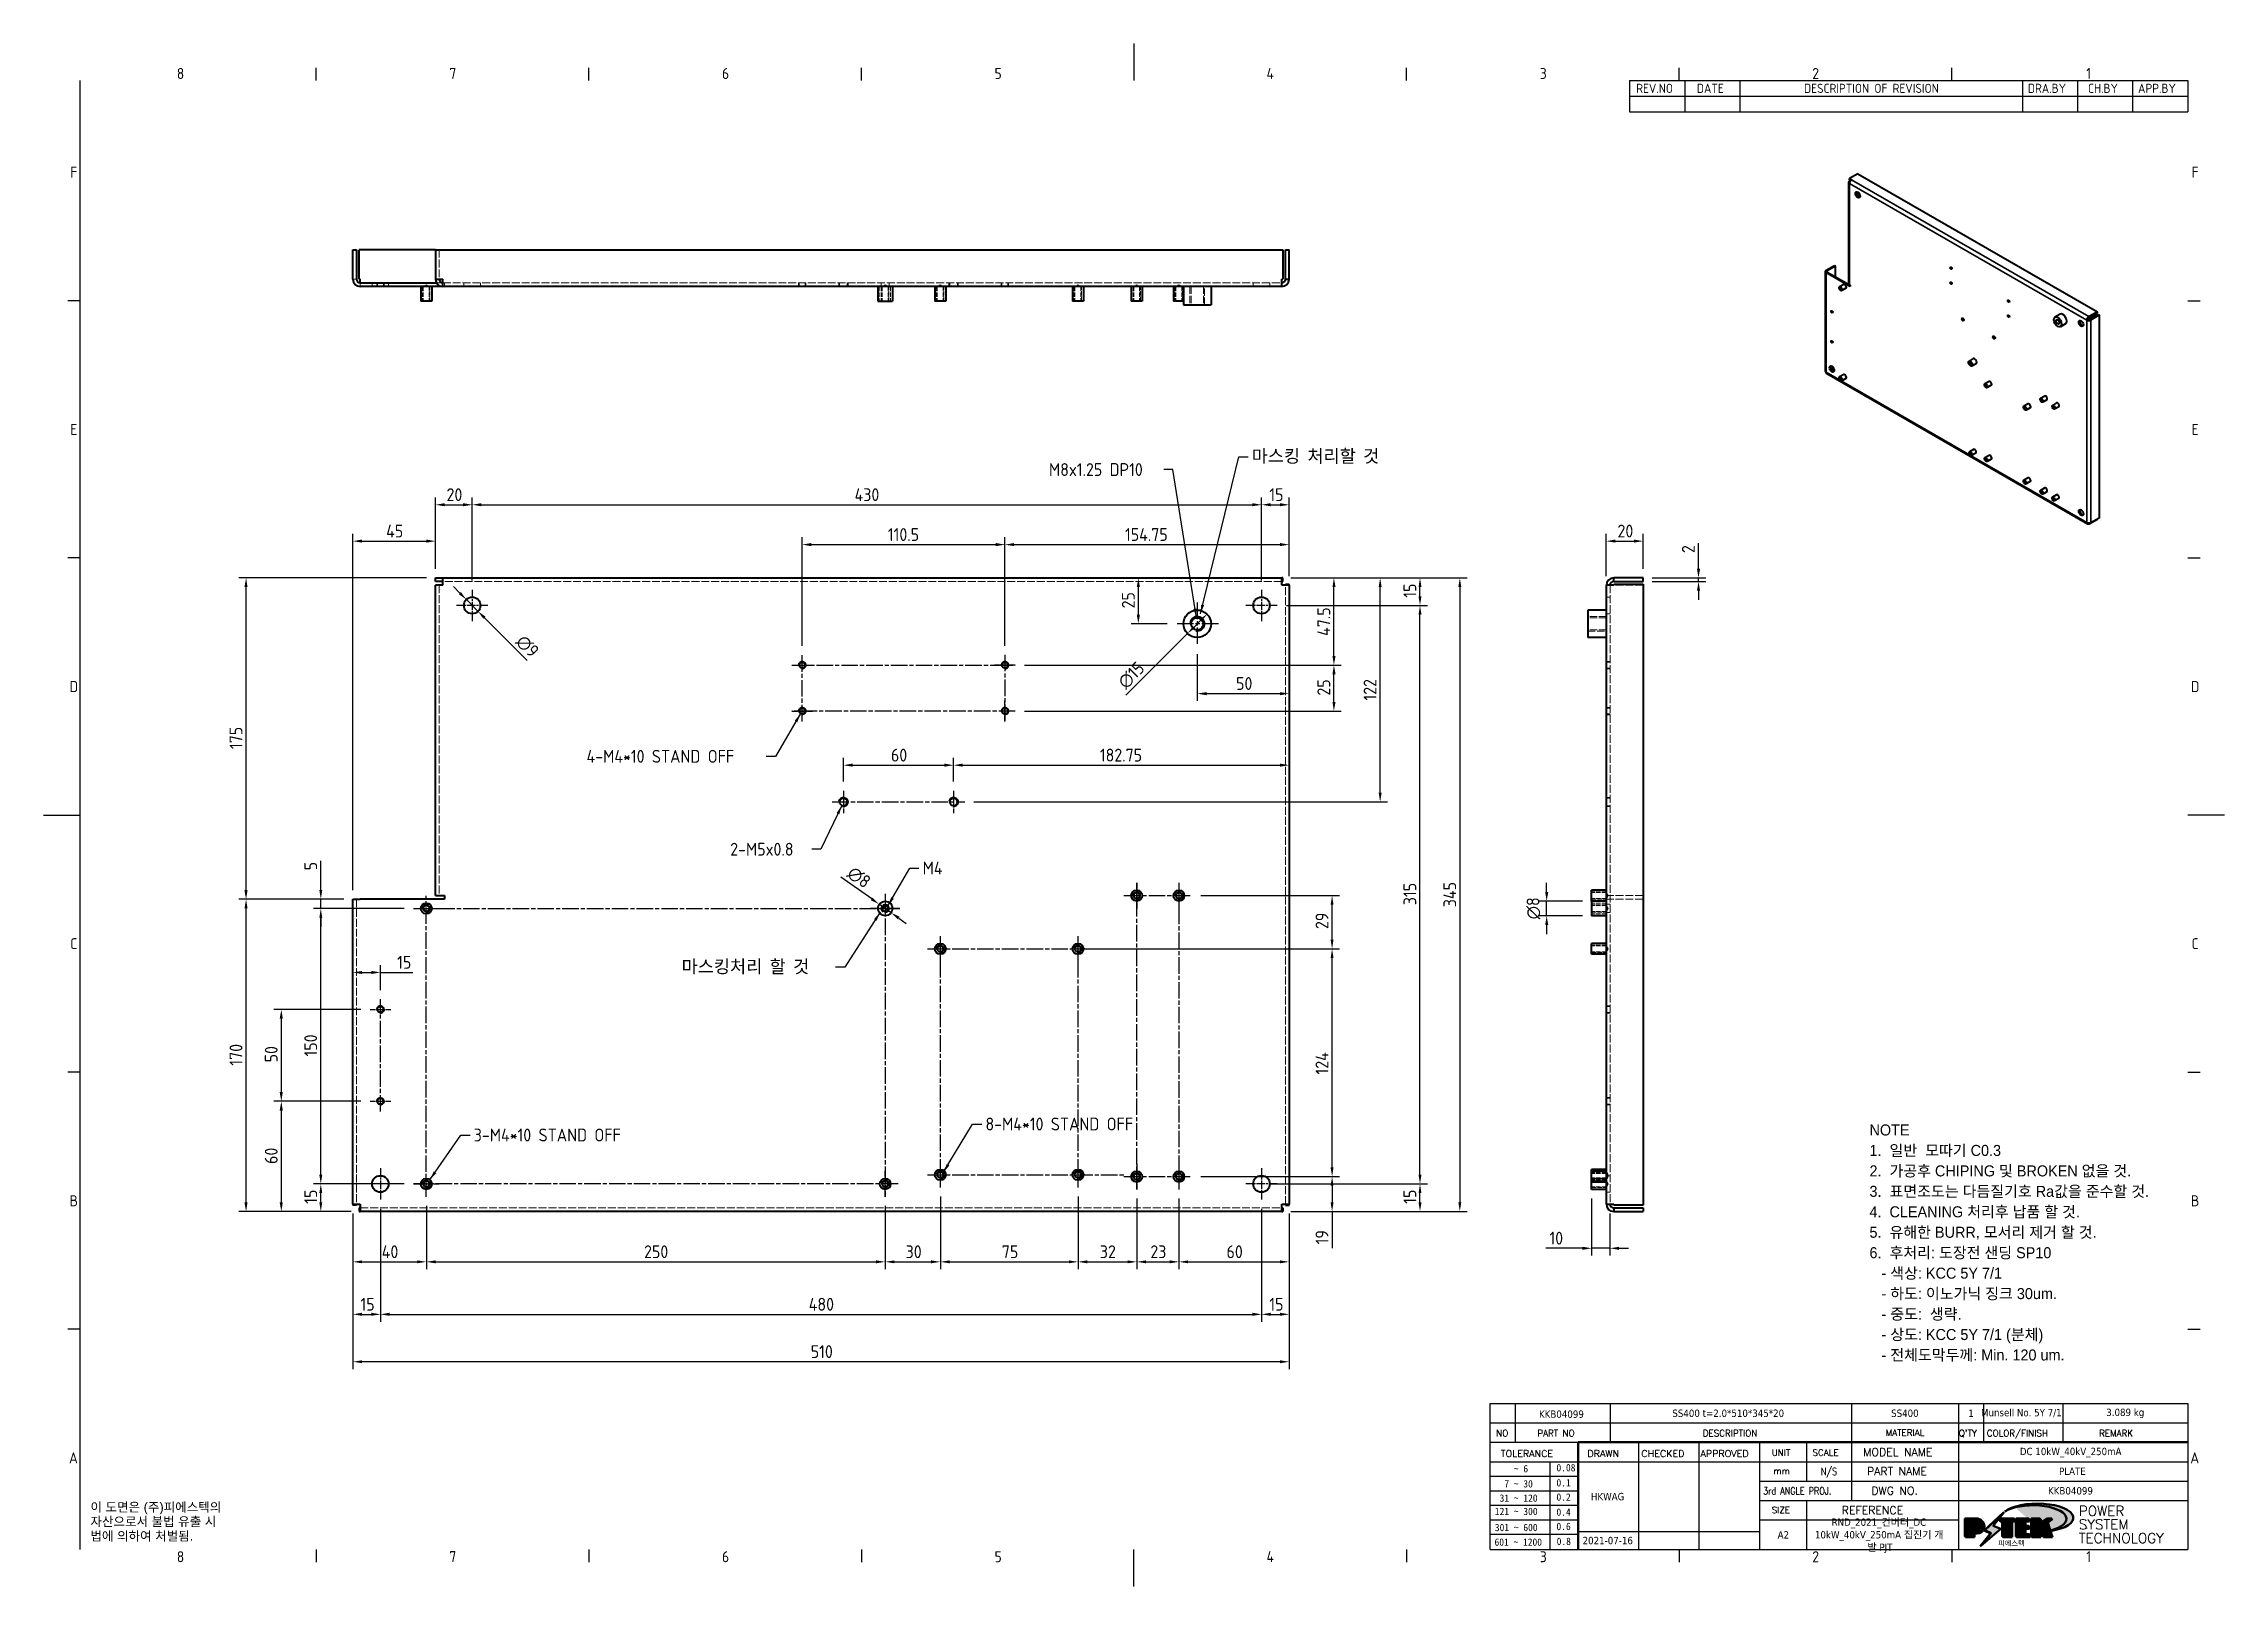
# Model space of a CAD drawing. Header units: millimetres. Extents: x 0 to 1188, y 0 to 840.
import ezdxf
from ezdxf.enums import TextEntityAlignment as Align

# ---------------------------------------------------------------- set-up
doc = ezdxf.new("R2010")
doc.units = ezdxf.units.MM
doc.header["$LTSCALE"] = 2
doc.linetypes.add('CHAIN', pattern=[0.3543, 0.2362, -0.0295, 0.0591, -0.0295])
doc.linetypes.add('DASHED', pattern=[0.2067, 0.1654, -0.0413])
doc.layers.get('0').update_dxf_attribs({"color": 3, "lineweight": 25})
for name, color, linetype, lineweight in [('가려진 것(ISO)', 2, 'DASHED', 18), ('가시적인 것(ISO)', 3, 'Continuous', 40), ('가시적인 좁은 것(ISO)', 3, 'Continuous', 35), ('경계(ISO)', 7, 'Continuous', 25), ('기호(ISO)', 5, 'Continuous', 25), ('제목(ISO)', 5, 'Continuous', 50), ('중심 표식(ISO)', 1, 'Continuous', 25), ('중심선(ISO)', 1, 'Continuous', 25), ('치수(ISO)', 2, 'Continuous', 25), ('해치(ISO)', 7, 'Continuous', 18)]:
    doc.layers.add(name, color=color, linetype=linetype, lineweight=lineweight)
doc.styles.add('HAN_291', font='')
doc.styles.add('HAN_370', font='', dxfattribs={"width": 2})
doc.styles.add('ISO Proportional', font='arial.ttf')
doc.styles.add('ISO ProportionalPSTEK', font='isocp.shx')
doc.styles.add('RC_284', font='ROMANC.shx')
doc.styles.add('RC_287', font='ROMANC.shx')
doc.styles.add('RC_292', font='ROMANC.shx')
doc.styles.add('ROMANT_294', font='romant.shx')
doc.styles.add('문자 텍스트_PSTEK_POSCO', font='isocp.shx')
doc.styles.add('치수 텍스트_PSTEK_POSCO', font='isocp.shx')
doc.styles.add('텍스트 스타일198', font='tahoma.ttf')
doc.styles.add('텍스트 스타일333', font='ROMANC.shx', dxfattribs={"width": 0.8})
doc.styles.get('HAN_291').set_extended_font_data('GulimChe')
doc.styles.get('HAN_370').set_extended_font_data('GulimChe')
doc.dimstyles.new('치수_PSTEK_POSCO', dxfattribs={"dimscale": 2, "dimtxt": 3.5, "dimasz": 2.5, "dimexe": 2, "dimexo": 2.5, "dimgap": 1, "dimtad": 1, "dimrnd": 1e-08, "dimdsep": 46, "dimtxsty": '치수 텍스트_PSTEK_POSCO', "dimcen": 0.09, "dimdle": 10, "dimclrd": 7, "dimclre": 7, "dimclrt": 2, "dimadec": 1, "dimazin": 2, "dimtfac": 1, "dimtmove": 0, "dimatfit": 3, "dimfxl": 0, "dimtolj": 1, "dimlwd": -1, "dimlwe": -1, "dimarcsym": 0})
doc.dimstyles.new('치수_PSTEK_POSCO$7', dxfattribs={"dimscale": 2, "dimtxt": 3.5, "dimasz": 2.5, "dimexe": 2, "dimexo": 2.5, "dimgap": 1, "dimtad": 1, "dimrnd": 1e-08, "dimdsep": 46, "dimtxsty": '치수 텍스트_PSTEK_POSCO', "dimcen": 0.09, "dimdle": 10, "dimclrd": 7, "dimclre": 7, "dimclrt": 2, "dimadec": 1, "dimazin": 2, "dimtfac": 1, "dimtmove": 0, "dimatfit": 3, "dimfxl": 0, "dimtolj": 1, "dimlwd": -1, "dimlwe": -1, "dimarcsym": 0})

msp = doc.modelspace()

# ---------------------------------------------------------------- texts
at = {"layer": '기호(ISO)', "color": 2, "char_height": 7, "attachment_point": 4, "style": '치수 텍스트_PSTEK_POSCO'}
for s, insert, width in [('{\\fISOCP|b0|i0;\\H7.0000;마스킹 처리할 것}', (658.1267, 615.0763), 81.855774), ('{\\fISOCP|b0|i0;\\H7.0000;M4}', (478.8727, 391.1231), 13.224076), ('{\\fISOCP|b0|i0;\\H7.0000;마스킹처리 할 것}', (347.5667, 337.105), 81.855774), ('{\\fISOCP|b0|i0;\\H7.0000;8-M4*10 STAND OFF}', (513.0807, 251.7314), 94.145412), ('{\\fISOCP|b0|i0;\\H7.0000;3-M4*10 STAND OFF}', (234.3315, 245.7458), 94.145412)]:
    msp.add_mtext(s, dxfattribs=dict(at, insert=insert, width=width))
at = {"layer": '기호(ISO)', "color": 2, "attachment_point": 4}
for s, insert, char_height, width, line_spacing_factor, style in [('{M8x1.25 DP10}', (547.6845, 608.0803), 7, 60.503693, 0.6125, '치수 텍스트_PSTEK_POSCO'), ('{\\fisocp|b0|i0;\\H7.0000;\\fISOCP|b0|i0;\\H7.0000;4-M4*10 STAND OFF}', (295.767, 451.9338), 7, 95.870545, 0.6125, '치수 텍스트_PSTEK_POSCO'), ('{2-M5x0.8}', (374.043, 401.3542), 7, 42.436854, 0.6125, '치수 텍스트_PSTEK_POSCO'), ('{\\fArial|b0|i0;\\H5.0000;이 도면은 (주)피에스텍의\\P자산으로서 불법 유출 시 \\P법에 의하여 처벌됨.}', (25.5102, 35.0293), 5, 78.612207, 0.944221, '문자 텍스트_PSTEK_POSCO')]:
    msp.add_mtext(s, dxfattribs=dict(at, insert=insert, char_height=char_height, width=width, line_spacing_factor=line_spacing_factor, style=style))

# ---------------------------------------------------------------- blocks, each defined once
blk = doc.blocks.new('경계 Default Border')
at = {"layer": '경계(ISO)'}
for p, q in [((74.25, 410), (74.25, 413.4)), ((148.5, 410), (148.5, 413.4)), ((222.75, 410), (222.75, 413.4)), ((371.25, 410), (371.25, 413.4)), ((445.5, 410), (445.5, 413.4)), ((519.75, 410), (519.75, 413.4)), ((10, 350), (6.6, 350)), ((584, 350), (587.4, 350)), ((10, 280), (6.6, 280)), ((584, 280), (587.4, 280)), ((10, 140), (6.6, 140)), ((584, 140), (587.4, 140)), ((10, 70), (6.6, 70)), ((584, 70), (587.4, 70)), ((74.25, 10), (74.25, 6.6)), ((148.5, 10), (148.5, 6.6)), ((222.75, 10), (222.75, 6.6)), ((371.25, 10), (371.25, 6.6)), ((445.5, 10), (445.5, 6.6)), ((519.75, 10), (519.75, 6.6))]:
    blk.add_line(p, q, dxfattribs=at)
at = {"layer": '경계(ISO)', "flags": 128}
for points in [[(297, 420), (297, 410)], [(10, 10), (10, 410)], [(0, 210), (10, 210)], [(594, 210), (584, 210)], [(297, 0), (297, 10)]]:
    blk.add_lwpolyline(points, dxfattribs=at)
at = {"layer": '경계(ISO)', "color": 2, "char_height": 3, "attachment_point": 7, "style": '문자 텍스트_PSTEK_POSCO'}
for s, insert in [('8', (36.27, 410.37)), ('7', (110.52, 410.39)), ('6', (184.77, 410.37)), ('5', (259.02, 410.37)), ('4', (333.1, 410.4)), ('3', (407.54, 410.37)), ('2', (481.75, 410.37)), ('1', (556.36, 410.4)), ('F', (7.24, 383.5)), ('F', (585.04, 383.5)), ('E', (7.24, 313.47)), ('E', (585.04, 313.47)), ('D', (7.08, 243.47)), ('D', (584.88, 243.47)), ('C', (7.24, 173.47)), ('C', (585.04, 173.47)), ('B', (7.08, 103.47)), ('B', (584.88, 103.47)), ('A', (6.91, 33.49)), ('A', (584.71, 33.49)), ('8', (36.27, 6.57)), ('7', (110.52, 6.59)), ('6', (184.77, 6.57)), ('5', (259.02, 6.57)), ('4', (333.1, 6.6)), ('3', (407.54, 6.57)), ('2', (481.75, 6.57)), ('1', (556.36, 6.6))]:
    blk.add_mtext(s, dxfattribs=dict(at, insert=insert))
blk = doc.blocks.new('제목 블록 PSTEK')
h = blk.add_hatch(color=1)
edge = h.paths.add_edge_path(flags=0)
edge.add_line((314.22, 19.61), (314.22, 17))
edge.add_line((314.22, 17), (314.35, 17))
edge.add_arc((314.35, 17.65), 0.651, 270, 360)
edge.add_line((315, 17.65), (315, 18.96))
edge.add_arc((314.35, 18.96), 0.651, 0, 90)
edge.add_line((314.35, 19.61), (314.22, 19.61))
edge = h.paths.add_edge_path()
edge.add_arc((314.98, 18.29), 1.97, 270, 450)
edge.add_line((314.98, 20.26), (311.77, 20.26))
edge.add_line((311.77, 20.26), (311.77, 15.34))
edge.add_line((311.77, 15.34), (314.22, 15.34))
edge.add_line((314.22, 15.34), (314.22, 16.32))
edge.add_line((314.22, 16.32), (314.98, 16.32))
h = blk.add_hatch(color=252)
edge = h.paths.add_edge_path()
edge.add_arc((314.98, 18.29), 1.97, 270, 406.82787)
edge.add_arc((315.16, 18.14), 1.97, -90, 53.56098, ccw=False)
edge.add_line((315.16, 16.17), (314.4, 16.17))
edge.add_line((314.4, 16.17), (314.4, 15.19))
edge.add_line((314.4, 15.19), (311.94, 15.19))
edge.add_line((311.94, 15.19), (311.94, 15.34))
edge.add_line((311.94, 15.34), (314.22, 15.34))
edge.add_line((314.22, 15.34), (314.22, 16.32))
edge.add_line((314.22, 16.32), (314.98, 16.32))
h = blk.add_hatch(color=252)
edge = h.paths.add_edge_path()
edge.add_line((314.4, 19.46), (314.53, 19.46))
edge.add_arc((314.53, 18.81), 0.651, 60.41893, 90, ccw=False)
edge.add_arc((314.35, 18.96), 0.651, 39.96992, 90)
edge.add_line((314.35, 19.61), (314.22, 19.61))
edge.add_line((314.22, 19.61), (314.22, 17))
edge.add_line((314.22, 17), (314.35, 17))
edge.add_arc((314.35, 17.65), 0.651, 270, 274.69308)
edge.add_line((314.4, 17), (314.4, 19.46))
for color, points in [(252, [(317.22, 17.06), (322.03, 21.63), (322.28, 21.94), (317.05, 16.98), (318.75, 16.19), (316, 12.72), (316.34, 13), (318.92, 16.27)]), (5, [(321.62, 17.42), (319.53, 18.25), (322.45, 22.02), (317.22, 17.06), (318.92, 16.27), (316.17, 12.8)]), (1, [(324.48, 19.61), (325.24, 19.61), (325.24, 20.26), (321.23, 20.26), (321.23, 19.61), (321.98, 19.61), (321.98, 15.34), (324.48, 15.34)]), (252, [(321.98, 19.61), (321.4, 19.61), (321.4, 19.46), (321.98, 19.46)]), (252, [(324.66, 19.46), (325.42, 19.46), (325.42, 20.11), (325.24, 20.11), (325.24, 19.61), (324.48, 19.61), (324.48, 15.34), (322.16, 15.34), (322.16, 15.19), (324.66, 15.19)]), (1, [(329.23, 20.26), (325.66, 20.26), (325.66, 15.34), (329.36, 15.34), (329.36, 15.99), (328.11, 15.99), (328.11, 17.56), (329.23, 17.56), (329.23, 18.26), (328.11, 18.26), (328.11, 19.61), (329.23, 19.61)]), (252, [(328.29, 19.46), (329.41, 19.46), (329.41, 20.11), (329.23, 20.11), (329.23, 19.61), (328.11, 19.61), (328.11, 18.26), (328.29, 18.26)]), (252, [(328.29, 17.42), (329.41, 17.42), (329.41, 18.11), (329.23, 18.11), (329.23, 17.56), (328.11, 17.56), (328.11, 15.99), (328.29, 15.99)]), (1, [(332.33, 20.26), (329.86, 20.26), (329.86, 15.34), (332.33, 15.34), (332.33, 17.43), (333.07, 15.34), (335.49, 15.34), (334.25, 19.31), (335.44, 20.26), (334.31, 20.26), (332.33, 19)]), (252, [(332.51, 20.11), (332.33, 20.11), (332.33, 19), (332.51, 19.11)]), (252, [(335.62, 20.11), (335.25, 20.11), (334.25, 19.31), (335.49, 15.34), (333.2, 15.34), (333.25, 15.19), (335.66, 15.19), (334.43, 19.16)]), (252, [(329.54, 15.85), (329.36, 15.85), (329.36, 15.34), (325.83, 15.34), (325.83, 15.19), (329.54, 15.19)]), (252, [(332.51, 16.93), (332.33, 17.43), (332.33, 15.34), (330.04, 15.34), (330.04, 15.19), (332.51, 15.19)])]:
    blk.add_hatch(color=color).paths.add_polyline_path(points)
at = {"layer": '해치(ISO)'}
h = blk.add_hatch(color=140, dxfattribs=at)
edge = h.paths.add_edge_path()
edge.add_ellipse((330.37, 20.16), major_axis=(9.1, 0), ratio=0.40699, start_angle=301.30985, end_angle=507.74369)
edge.add_ellipse((331.53, 20.46), major_axis=(-9.82, 0), ratio=0.39426, start_angle=111.51207, end_angle=334.47025, ccw=False)
edge.add_line((335.14, 16.86), (335.1, 16.99))
at = {"color": 180}
for p, q in [((182.48, 11.79), (182.48, 51.57)), ((182.48, 51.57), (372.48, 51.57)), ((189.27, 51.57), (189.27, 41.01)), ((215.22, 41.01), (215.22, 51.57)), ((280.88, 51.57), (280.88, 41.01)), ((310.09, 51.57), (310.09, 41.01)), ((316.9, 51.57), (316.9, 41.01)), ((338.46, 51.57), (338.46, 41.01)), ((372.48, 51.57), (372.48, 11.79)), ((182.48, 46.29), (372.48, 46.29)), ((182.48, 41.01), (206.45, 41.01)), ((182.48, 35.73), (206.45, 35.73)), ((198.86, 12.03), (198.86, 35.73)), ((206.45, 35.73), (372.48, 35.73)), ((222.94, 11.79), (222.94, 41.01)), ((239.43, 11.79), (239.43, 41.01)), ((255.92, 11.79), (255.92, 41.01)), ((268.69, 41.01), (268.69, 30.45)), ((280.88, 41.01), (280.88, 25.17)), ((310.09, 41.01), (310.09, 11.79)), ((182.48, 31.78), (206.45, 31.78)), ((255.92, 30.45), (372.48, 30.45)), ((182.48, 27.83), (206.45, 27.83)), ((182.48, 23.88), (206.45, 23.88)), ((255.92, 25.17), (372.48, 25.17)), ((268.69, 25.17), (268.69, 11.79)), ((182.48, 19.93), (206.45, 19.93)), ((255.92, 19.89), (310.09, 19.89)), ((182.48, 15.98), (206.45, 15.98)), ((206.45, 16.74), (255.92, 16.74)), ((182.48, 11.79), (372.48, 11.79))]:
    blk.add_line(p, q, dxfattribs=at)
at = {"color": 7, "lineweight": 50}
for p, q in [((206.45, 11.79), (206.45, 41.01)), ((206.45, 41.01), (372.48, 41.01))]:
    blk.add_line(p, q, dxfattribs=at)
at = {"color": 7}
for p, q in [((314.98, 20.26), (311.77, 20.26)), ((311.77, 20.26), (311.77, 15.34)), ((314.98, 20.26), (311.77, 20.26)), ((311.77, 20.26), (311.77, 15.34)), ((314.22, 17), (314.22, 19.61)), ((314.22, 19.61), (314.35, 19.61)), ((314.35, 19.61), (314.22, 19.61)), ((314.22, 19.61), (314.22, 17)), ((314.22, 17), (314.22, 19.61)), ((314.22, 19.61), (314.35, 19.61)), ((314.4, 19.46), (314.53, 19.46)), ((314.4, 17), (314.4, 19.46)), ((315, 18.96), (315, 17.65)), ((315, 18.96), (315, 17.65)), ((322.28, 21.94), (317.05, 16.98)), ((322.45, 22.02), (317.22, 17.06)), ((317.22, 17.06), (322.03, 21.63)), ((319.53, 18.25), (322.45, 22.02)), ((321.62, 17.42), (319.53, 18.25)), ((325.24, 20.26), (321.23, 20.26)), ((321.23, 20.26), (321.23, 19.61)), ((325.24, 20.26), (321.23, 20.26)), ((321.23, 20.26), (321.23, 19.61)), ((321.23, 19.61), (321.98, 19.61)), ((321.23, 19.61), (321.98, 19.61)), ((321.4, 19.61), (321.4, 19.46)), ((321.98, 19.61), (321.4, 19.61)), ((321.4, 19.46), (321.98, 19.46)), ((321.98, 19.61), (321.98, 15.34)), ((321.98, 19.46), (321.98, 19.61)), ((321.98, 19.61), (321.98, 15.34)), ((322.03, 21.63), (322.28, 21.94)), ((324.48, 19.61), (325.24, 19.61)), ((324.48, 15.34), (324.48, 19.61)), ((325.24, 19.61), (324.48, 19.61)), ((324.48, 19.61), (324.48, 15.34)), ((324.48, 19.61), (325.24, 19.61)), ((324.48, 15.34), (324.48, 19.61)), ((324.66, 19.46), (325.42, 19.46)), ((324.66, 15.19), (324.66, 19.46)), ((325.24, 19.61), (325.24, 20.26)), ((325.24, 19.61), (325.24, 20.26)), ((325.42, 20.11), (325.24, 20.11)), ((325.24, 20.11), (325.24, 19.61)), ((325.42, 19.46), (325.42, 20.11)), ((329.23, 20.26), (325.66, 20.26)), ((325.66, 20.26), (325.66, 15.34)), ((325.66, 20.26), (325.66, 15.34)), ((329.23, 20.26), (325.66, 20.26)), ((328.11, 18.26), (328.11, 19.61)), ((328.11, 19.61), (329.23, 19.61)), ((329.23, 19.61), (328.11, 19.61)), ((328.11, 19.61), (328.11, 18.26)), ((328.11, 18.26), (328.11, 19.61)), ((328.11, 19.61), (329.23, 19.61)), ((329.23, 18.26), (328.11, 18.26)), ((328.11, 18.26), (328.29, 18.26)), ((329.23, 18.26), (328.11, 18.26)), ((328.29, 18.26), (328.29, 19.46)), ((328.29, 19.46), (329.41, 19.46)), ((329.23, 19.61), (329.23, 20.26)), ((329.23, 19.61), (329.23, 20.26)), ((329.41, 20.11), (329.23, 20.11)), ((329.23, 20.11), (329.23, 19.61)), ((329.23, 17.56), (329.23, 18.26)), ((329.23, 17.56), (329.23, 18.26)), ((329.41, 18.11), (329.23, 18.11)), ((329.23, 18.11), (329.23, 17.56)), ((329.41, 19.46), (329.41, 20.11)), ((329.41, 17.42), (329.41, 18.11)), ((332.33, 20.26), (329.86, 20.26)), ((329.86, 20.26), (329.86, 15.34)), ((329.86, 20.26), (329.86, 15.34)), ((332.33, 20.26), (329.86, 20.26)), ((334.31, 20.26), (332.33, 19)), ((332.33, 19), (332.33, 20.26)), ((334.31, 20.26), (332.33, 19)), ((332.33, 19), (332.33, 20.26)), ((332.51, 20.11), (332.33, 20.11)), ((332.33, 20.11), (332.33, 19)), ((332.33, 19), (332.51, 19.11)), ((332.51, 19.11), (332.51, 20.11)), ((334.25, 19.31), (335.44, 20.26)), ((334.25, 19.31), (335.44, 20.26)), ((335.25, 20.11), (334.25, 19.31)), ((335.49, 15.34), (334.25, 19.31)), ((334.25, 19.31), (335.49, 15.34)), ((335.49, 15.34), (334.25, 19.31)), ((335.44, 20.26), (334.31, 20.26)), ((335.44, 20.26), (334.31, 20.26)), ((334.43, 19.16), (335.62, 20.11)), ((335.66, 15.19), (334.43, 19.16)), ((335.62, 20.11), (335.25, 20.11)), ((311.77, 15.34), (314.22, 15.34)), ((311.77, 15.34), (314.22, 15.34)), ((314.22, 15.34), (311.94, 15.34)), ((311.94, 15.34), (311.94, 15.19)), ((311.94, 15.19), (314.4, 15.19)), ((314.35, 17), (314.22, 17)), ((314.22, 17), (314.35, 17)), ((314.35, 17), (314.22, 17)), ((314.22, 16.32), (314.98, 16.32)), ((314.22, 15.34), (314.22, 16.32)), ((314.98, 16.32), (314.22, 16.32)), ((314.22, 16.32), (314.22, 15.34)), ((314.22, 16.32), (314.98, 16.32)), ((314.22, 15.34), (314.22, 16.32)), ((314.4, 16.17), (315.16, 16.17)), ((314.4, 15.19), (314.4, 16.17)), ((318.75, 16.19), (316, 12.72)), ((316, 12.72), (316.34, 13)), ((316.17, 12.8), (321.62, 17.42)), ((318.92, 16.27), (316.17, 12.8)), ((316.34, 13), (318.92, 16.27)), ((317.05, 16.98), (318.75, 16.19)), ((318.92, 16.27), (317.22, 17.06)), ((317.22, 17.06), (318.92, 16.27)), ((321.98, 15.34), (324.48, 15.34)), ((321.98, 15.34), (324.48, 15.34)), ((324.48, 15.34), (322.16, 15.34)), ((322.16, 15.34), (322.16, 15.19)), ((322.16, 15.19), (324.66, 15.19)), ((325.66, 15.34), (329.36, 15.34)), ((325.66, 15.34), (329.36, 15.34)), ((329.36, 15.34), (325.83, 15.34)), ((325.83, 15.34), (325.83, 15.19)), ((325.83, 15.19), (329.54, 15.19)), ((328.11, 17.56), (329.23, 17.56)), ((328.11, 15.99), (328.11, 17.56)), ((329.23, 17.56), (328.11, 17.56)), ((328.11, 17.56), (328.11, 15.99)), ((328.11, 17.56), (329.23, 17.56)), ((328.11, 15.99), (328.11, 17.56)), ((329.36, 15.99), (328.11, 15.99)), ((328.11, 15.99), (328.29, 15.99)), ((329.36, 15.99), (328.11, 15.99)), ((328.29, 15.99), (328.29, 17.42)), ((328.29, 17.42), (329.41, 17.42)), ((329.36, 15.34), (329.36, 15.99)), ((329.36, 15.34), (329.36, 15.99)), ((329.54, 15.85), (329.36, 15.85)), ((329.36, 15.85), (329.36, 15.34)), ((329.54, 15.19), (329.54, 15.85)), ((329.86, 15.34), (332.33, 15.34)), ((329.86, 15.34), (332.33, 15.34)), ((332.33, 15.34), (330.04, 15.34)), ((330.04, 15.34), (330.04, 15.19)), ((330.04, 15.19), (332.51, 15.19)), ((332.33, 17.43), (333.07, 15.34)), ((332.33, 15.34), (332.33, 17.43)), ((332.51, 16.93), (332.33, 17.43)), ((332.33, 17.43), (332.33, 15.34)), ((332.33, 17.43), (333.07, 15.34)), ((332.33, 15.34), (332.33, 17.43)), ((332.51, 15.19), (332.51, 16.93)), ((333.07, 15.34), (335.49, 15.34)), ((333.07, 15.34), (335.49, 15.34)), ((335.49, 15.34), (333.2, 15.34)), ((333.2, 15.34), (333.25, 15.19)), ((333.25, 15.19), (335.66, 15.19)), ((345.04, 17.5), (344.99, 17.69))]:
    blk.add_line(p, q, dxfattribs=at)
at = {"color": 1}
for p, q in [((314.98, 20.26), (311.77, 20.26)), ((311.77, 20.26), (311.77, 15.34)), ((314.22, 17), (314.22, 19.61)), ((314.22, 19.61), (314.35, 19.61)), ((315, 18.96), (315, 17.65)), ((325.24, 20.26), (321.23, 20.26)), ((321.23, 20.26), (321.23, 19.61)), ((321.23, 19.61), (321.98, 19.61)), ((321.98, 19.61), (321.98, 15.34)), ((324.48, 19.61), (325.24, 19.61)), ((324.48, 15.34), (324.48, 19.61)), ((325.24, 19.61), (325.24, 20.26)), ((329.23, 20.26), (325.66, 20.26)), ((325.66, 20.26), (325.66, 15.34)), ((328.11, 18.26), (328.11, 19.61)), ((328.11, 19.61), (329.23, 19.61)), ((329.23, 18.26), (328.11, 18.26)), ((329.23, 19.61), (329.23, 20.26)), ((329.23, 17.56), (329.23, 18.26)), ((332.33, 20.26), (329.86, 20.26)), ((329.86, 20.26), (329.86, 15.34)), ((334.31, 20.26), (332.33, 19)), ((332.33, 19), (332.33, 20.26)), ((334.25, 19.31), (335.44, 20.26)), ((335.49, 15.34), (334.25, 19.31)), ((335.44, 20.26), (334.31, 20.26)), ((311.77, 15.34), (314.22, 15.34)), ((314.35, 17), (314.22, 17)), ((314.22, 16.32), (314.98, 16.32)), ((314.22, 15.34), (314.22, 16.32)), ((321.98, 15.34), (324.48, 15.34)), ((325.66, 15.34), (329.36, 15.34)), ((328.11, 17.56), (329.23, 17.56)), ((328.11, 15.99), (328.11, 17.56)), ((329.36, 15.99), (328.11, 15.99)), ((329.36, 15.34), (329.36, 15.99)), ((329.86, 15.34), (332.33, 15.34)), ((332.33, 17.43), (333.07, 15.34)), ((332.33, 15.34), (332.33, 17.43)), ((333.07, 15.34), (335.49, 15.34))]:
    blk.add_line(p, q, dxfattribs=at)
at = {"color": 5}
for p, q in [((322.45, 22.02), (317.22, 17.06)), ((319.53, 18.25), (322.45, 22.02)), ((321.62, 17.42), (319.53, 18.25)), ((316.17, 12.8), (321.62, 17.42)), ((318.92, 16.27), (316.17, 12.8)), ((317.22, 17.06), (318.92, 16.27))]:
    blk.add_line(p, q, dxfattribs=at)
at = {"color": 7}
for centre, radius, start, end in [((314.35, 18.96), 0.651, 0, 90), ((314.35, 18.96), 0.651, 39.96992, 90), ((314.35, 18.96), 0.651, 0, 90), ((314.53, 18.81), 0.651, 60.41893, 90), ((314.98, 18.29), 1.97, 270, 90), ((314.98, 18.29), 1.97, 270, 90), ((314.98, 18.29), 1.97, 270, 46.82787), ((315.16, 18.14), 1.97, 270, 53.56098), ((314.35, 17.65), 0.651, 270, 0), ((314.35, 17.65), 0.651, 270, 0), ((314.35, 17.65), 0.651, 270, 274.69308)]:
    blk.add_arc(centre, radius, start, end, dxfattribs=at)
at = {"color": 1}
for centre, radius, start, end in [((314.35, 18.96), 0.651, 0, 90), ((314.98, 18.29), 1.97, 270, 90), ((314.35, 17.65), 0.651, 270, 0)]:
    blk.add_arc(centre, radius, start, end, dxfattribs=at)
at = {"layer": '제목(ISO)', "lineweight": 18}
blk.add_line((182.48, 35.73), (182.48, 11.79), dxfattribs=at)
at = {"layer": '제목(ISO)'}
for p, q in [((314.98, 20.26), (311.77, 20.26)), ((311.77, 20.26), (311.77, 15.34)), ((314.22, 17), (314.22, 19.61)), ((314.22, 19.61), (314.35, 19.61)), ((314.35, 19.61), (314.22, 19.61)), ((314.22, 19.61), (314.22, 17)), ((314.4, 19.46), (314.53, 19.46)), ((314.4, 17), (314.4, 19.46)), ((315, 18.96), (315, 17.65)), ((322.28, 21.94), (317.05, 16.98)), ((322.45, 22.02), (317.22, 17.06)), ((317.22, 17.06), (322.03, 21.63)), ((319.53, 18.25), (322.45, 22.02)), ((321.62, 17.42), (319.53, 18.25)), ((325.24, 20.26), (321.23, 20.26)), ((321.23, 20.26), (321.23, 19.61)), ((321.23, 19.61), (321.98, 19.61)), ((321.98, 19.61), (321.4, 19.61)), ((321.4, 19.61), (321.4, 19.46)), ((321.4, 19.46), (321.98, 19.46)), ((321.98, 19.61), (321.98, 15.34)), ((321.98, 19.46), (321.98, 19.61)), ((322.03, 21.63), (322.28, 21.94)), ((324.48, 19.61), (325.24, 19.61)), ((324.48, 15.34), (324.48, 19.61)), ((325.24, 19.61), (324.48, 19.61)), ((324.48, 19.61), (324.48, 15.34)), ((324.66, 19.46), (325.42, 19.46)), ((324.66, 15.19), (324.66, 19.46)), ((325.24, 19.61), (325.24, 20.26)), ((325.42, 20.11), (325.24, 20.11)), ((325.24, 20.11), (325.24, 19.61)), ((325.42, 19.46), (325.42, 20.11)), ((329.23, 20.26), (325.66, 20.26)), ((325.66, 20.26), (325.66, 15.34)), ((328.11, 18.26), (328.11, 19.61)), ((328.11, 19.61), (329.23, 19.61)), ((329.23, 19.61), (328.11, 19.61)), ((328.11, 19.61), (328.11, 18.26)), ((329.23, 18.26), (328.11, 18.26)), ((328.11, 18.26), (328.29, 18.26)), ((328.29, 19.46), (329.41, 19.46)), ((328.29, 18.26), (328.29, 19.46)), ((329.23, 19.61), (329.23, 20.26)), ((329.41, 20.11), (329.23, 20.11)), ((329.23, 20.11), (329.23, 19.61)), ((329.23, 17.56), (329.23, 18.26)), ((329.41, 18.11), (329.23, 18.11)), ((329.23, 18.11), (329.23, 17.56)), ((329.41, 19.46), (329.41, 20.11)), ((329.41, 17.42), (329.41, 18.11)), ((332.33, 20.26), (329.86, 20.26)), ((329.86, 20.26), (329.86, 15.34)), ((334.31, 20.26), (332.33, 19)), ((332.33, 19), (332.33, 20.26)), ((332.51, 20.11), (332.33, 20.11)), ((332.33, 20.11), (332.33, 19)), ((332.33, 19), (332.51, 19.11)), ((332.51, 19.11), (332.51, 20.11)), ((334.25, 19.31), (335.44, 20.26)), ((335.25, 20.11), (334.25, 19.31)), ((335.49, 15.34), (334.25, 19.31)), ((334.25, 19.31), (335.49, 15.34)), ((335.44, 20.26), (334.31, 20.26)), ((334.43, 19.16), (335.62, 20.11)), ((335.66, 15.19), (334.43, 19.16)), ((335.62, 20.11), (335.25, 20.11)), ((311.77, 15.34), (314.22, 15.34)), ((314.22, 15.34), (311.94, 15.34)), ((311.94, 15.34), (311.94, 15.19)), ((311.94, 15.19), (314.4, 15.19)), ((314.35, 17), (314.22, 17)), ((314.22, 17), (314.35, 17)), ((314.22, 15.34), (314.22, 16.32)), ((314.22, 16.32), (314.98, 16.32)), ((314.98, 16.32), (314.22, 16.32)), ((314.22, 16.32), (314.22, 15.34)), ((314.4, 15.19), (314.4, 16.17)), ((314.4, 16.17), (315.16, 16.17)), ((318.75, 16.19), (316, 12.72)), ((316, 12.72), (316.34, 13)), ((316.17, 12.8), (321.62, 17.42)), ((318.92, 16.27), (316.17, 12.8)), ((316.34, 13), (318.92, 16.27)), ((317.05, 16.98), (318.75, 16.19)), ((317.22, 17.06), (318.92, 16.27)), ((318.92, 16.27), (317.22, 17.06)), ((321.98, 15.34), (324.48, 15.34)), ((324.48, 15.34), (322.16, 15.34)), ((322.16, 15.34), (322.16, 15.19)), ((322.16, 15.19), (324.66, 15.19)), ((325.66, 15.34), (329.36, 15.34)), ((329.36, 15.34), (325.83, 15.34)), ((325.83, 15.34), (325.83, 15.19)), ((325.83, 15.19), (329.54, 15.19)), ((328.11, 15.99), (328.11, 17.56)), ((328.11, 17.56), (329.23, 17.56)), ((329.23, 17.56), (328.11, 17.56)), ((328.11, 17.56), (328.11, 15.99)), ((329.36, 15.99), (328.11, 15.99)), ((328.11, 15.99), (328.29, 15.99)), ((328.29, 17.42), (329.41, 17.42)), ((328.29, 15.99), (328.29, 17.42)), ((329.36, 15.34), (329.36, 15.99)), ((329.54, 15.85), (329.36, 15.85)), ((329.36, 15.85), (329.36, 15.34)), ((329.54, 15.19), (329.54, 15.85)), ((329.86, 15.34), (332.33, 15.34)), ((332.33, 15.34), (330.04, 15.34)), ((330.04, 15.34), (330.04, 15.19)), ((330.04, 15.19), (332.51, 15.19)), ((332.33, 15.34), (332.33, 17.43)), ((332.33, 17.43), (333.07, 15.34)), ((332.51, 16.93), (332.33, 17.43)), ((332.33, 17.43), (332.33, 15.34)), ((332.51, 15.19), (332.51, 16.93)), ((333.07, 15.34), (335.49, 15.34)), ((335.49, 15.34), (333.2, 15.34)), ((333.2, 15.34), (333.25, 15.19)), ((333.25, 15.19), (335.66, 15.19))]:
    blk.add_line(p, q, dxfattribs=at)
at = {"layer": '제목(ISO)', "color": 4}
blk.add_line((335.14, 16.86), (335.1, 16.99), dxfattribs=at)
at = {"layer": '제목(ISO)'}
for centre, radius, start, end in [((314.35, 18.96), 0.651, 0, 90), ((314.35, 18.96), 0.651, 39.96992, 90), ((314.53, 18.81), 0.651, 60.41893, 90), ((314.98, 18.29), 1.97, 46.82787, 90), ((314.98, 18.29), 1.97, 270, 46.82787), ((314.98, 18.29), 1.97, 270, 46.82787), ((315.16, 18.14), 1.97, 270, 53.56098), ((314.35, 17.65), 0.651, 270, 0), ((314.35, 17.65), 0.651, 270, 274.69308)]:
    blk.add_arc(centre, radius, start, end, dxfattribs=at)
at = {"layer": '제목(ISO)', "color": 4}
for centre, major_axis, ratio, start_param, end_param in [((331.53, 20.46), (9.82, 0), 0.39426, 5.087845, 8.9792), ((330.37, 20.16), (9.1, 0), 0.40699, 5.258849, 8.861799)]:
    blk.add_ellipse(centre, major_axis=major_axis, ratio=ratio, start_param=start_param, end_param=end_param, dxfattribs=at)
at = {"color": 2}
for s, height, style, p in [('NO', 1.742, 'RC_284', (184.14, 42.62)), ('PART NO', 1.742, 'RC_284', (195.34, 42.62)), ('DESCRIPTION', 1.7424, 'RC_284', (240.4, 42.62)), ("Q'TY", 1.742, 'RC_284', (310.14, 42.62)), ('COLOR/FINISH', 1.7424, 'RC_284', (317.77, 42.62)), ('REMARK', 1.742, 'RC_284', (348.35, 42.62)), (' TOLERANCE', 1.9, 'RC_287', (184.09, 37.01)), ('DRAWN', 1.9, 'RC_287', (208.98, 37.01)), ('CHECKED', 1.9, 'RC_287', (223.69, 37.01)), ('APPROVED', 1.9, 'RC_287', (239.78, 37.01)), ('UNIT', 1.742, 'RC_284', (259.17, 37.34)), ('SCALE', 1.742, 'RC_284', (270.29, 37.34)), ('MODEL NAME', 2.178, 'RC_292', (284.1, 37.25)), ('  7 ~ 30', 2, 'HAN_291', (183.77, 28.71)), ('    ~ 6', 2, 'HAN_291', (183.77, 32.82)), ('0.08', 2, 'HAN_291', (200.55, 33.1)), ('0.1', 2, 'HAN_291', (200.55, 28.99)), ('mm', 1.742, 'RC_284', (259.65, 32.35)), ('PART NAME', 2.178, 'RC_292', (285.14, 32.03)), (' 31 ~ 120', 2, 'HAN_291', (183.77, 24.83)), ('0.2', 2, 'HAN_291', (200.55, 25.11)), (' DWG NO.', 2.178, 'RC_292', (284.81, 26.75)), ('301 ~ 600', 2, 'HAN_291', (183.77, 16.83)), ('121 ~ 300', 2, 'HAN_291', (183.77, 21.21)), ('0.4', 2, 'HAN_291', (200.55, 21)), ('0.6', 2, 'HAN_291', (200.55, 17.12)), ('SIZE', 1.742, 'RC_284', (259.17, 21.69)), ('REFERENCE', 2.178, 'RC_292', (278.27, 21.43)), ('601 ~ 1200', 2, 'HAN_291', (183.68, 12.85)), ('0.8', 2, 'HAN_291', (200.61, 13.06))]:
    blk.add_text(s, height=height, dxfattribs=dict(at, style=style)).set_placement(p)
at = {"color": 2, "style": 'RC_284'}
blk.add_text('MATERIAL', height=1.742, dxfattribs=at).set_placement((295.48, 43.65), align=Align.MIDDLE_CENTER)
at = {"color": 7, "style": '텍스트 스타일333', "width": 0.8}
blk.add_text('N/S', height=2, dxfattribs=at).set_placement((274.78, 33.09), align=Align.MIDDLE_CENTER)
at = {"color": 2, "style": '텍스트 스타일333', "width": 0.8}
blk.add_text('3rd ANGLE PROJ.', height=2, dxfattribs=at).set_placement((256.84, 26.76))
at = {"color": 7, "style": 'ROMANT_294'}
for s, p in [('POWER', (342.83, 20.97)), ('SYSTEM', (342.83, 17.33)), ('TECHNOLOGY', (342.83, 13.57))]:
    blk.add_text(s, height=2.7, dxfattribs=at).set_placement(p)
at = {"color": 7, "insert": (320.85, 14.21), "char_height": 1.4, "attachment_point": 1, "line_spacing_factor": 0.332, "style": 'HAN_370'}
blk.add_mtext('\\fHY견고딕|b0|i0;\\H1.4000;피에스텍', dxfattribs=at)
at = {"layer": '제목(ISO)', "color": 7, "style": '텍스트 스타일198'}
for tag, p in [('부품_번호_001', (195.79, 47.68)), ('설명_001', (232.11, 47.92)), ('재질_001', (291.7, 47.93)), ("3._Q'TY_001", (312.71, 47.92)), ('4._COLOR_001', (316.19, 48.1)), ('질량\\P3;_001', (350.3, 48.16)), ('1._MODEL_NAME_001', (326.77, 37.52)), ('제목_001', (337.44, 32.12)), ('설계자_001', (209.94, 25.23)), ('부품_번호_001', (334.45, 26.81)), ('프로젝트_001', (275.49, 18.27)), ('작성_날짜_001', (207.66, 13.27)), ('시트_크기_001', (260.79, 14.82)), ('프로젝트_002', (270.95, 14.85)), ('프로젝트_003', (285.25, 11.42))]:
    blk.add_attdef(tag, p, '', height=2, dxfattribs=at)
for tag, p in [('점검자', (231.18, 26.23)), ('엔지니어링_승인자', (247.67, 26.23)), ('점검_날짜', (231.18, 14.27)), ('엔지니어링_승인_날짜', (247.67, 14.27))]:
    blk.add_attdef(tag, text='', height=2, dxfattribs=at).set_placement(p, align=Align.MIDDLE_CENTER)
blk = doc.blocks.new('리비전 내역')
at = {"layer": '기호(ISO)'}
for p, q in [((432, 410), (584, 410)), ((432, 410), (432, 405.72)), ((447, 410), (447, 405.72)), ((462, 410), (462, 405.72)), ((539, 410), (539, 405.72)), ((554, 410), (554, 405.72)), ((569, 410), (569, 405.72)), ((584, 410), (584, 405.72)), ((432, 405.72), (584, 405.72)), ((432, 405.72), (432, 401.44)), ((447, 405.72), (447, 401.44)), ((462, 405.72), (462, 401.44)), ((539, 405.72), (539, 401.44)), ((554, 405.72), (554, 401.44)), ((569, 405.72), (569, 401.44)), ((584, 405.72), (584, 401.44)), ((432, 401.44), (584, 401.44))]:
    blk.add_line(p, q, dxfattribs=at)
at = {"layer": '기호(ISO)', "color": 2, "char_height": 2.5, "attachment_point": 7, "style": 'ISO ProportionalPSTEK'}
for s, insert in [('REV.NO', (433.79, 406.58)), ('DATE', (450.31, 406.58)), ('DESCRIPTION OF REVISION', (479.51, 406.58)), ('DRA.BY', (540.48, 406.58)), ('CH.BY', (556.86, 406.58)), ('APP.BY', (570.48, 406.58))]:
    blk.add_mtext(s, dxfattribs=dict(at, insert=insert))
blk = doc.blocks.new('*D23')
at = {"layer": 'Defpoints', "color": 0}
for p in [(168.5, 208.1), (678.5, 208.1), (168.5, 122.3)]:
    blk.add_point(p, dxfattribs=at)
at = {"layer": '치수(ISO)', "color": 7}
for p, q in [((168.5, 203.1), (168.5, 118.3)), ((678.5, 203.1), (678.5, 118.3)), ((673.5, 122.3), (173.5, 122.3))]:
    blk.add_line(p, q, dxfattribs=at)
for points in [[(173.5, 123.1), (173.5, 121.5), (168.5, 122.3)], [(673.5, 123.1), (673.5, 121.5), (678.5, 122.3)]]:
    blk.add_solid(points, dxfattribs=at)
at = {"layer": '치수(ISO)', "color": 2, "insert": (417.9, 127.8), "char_height": 7, "attachment_point": 4, "style": '치수 텍스트_PSTEK_POSCO'}
blk.add_mtext('\\A1;510', dxfattribs=at)
blk = doc.blocks.new('*D24')
at = {"layer": 'Defpoints', "color": 0}
for p in [(168.5, 208.1), (208.5, 212.2), (208.5, 176.7)]:
    blk.add_point(p, dxfattribs=at)
at = {"layer": '치수(ISO)', "color": 7}
for p, q in [((168.5, 203.1), (168.5, 172.7)), ((208.5, 207.2), (208.5, 172.7)), ((173.5, 176.7), (203.5, 176.7))]:
    blk.add_line(p, q, dxfattribs=at)
for points in [[(173.5, 177.5), (173.5, 175.9), (168.5, 176.7)], [(203.5, 177.5), (203.5, 175.9), (208.5, 176.7)]]:
    blk.add_solid(points, dxfattribs=at)
at = {"layer": '치수(ISO)', "color": 2, "insert": (184.2, 182.2), "char_height": 7, "attachment_point": 4, "style": '치수 텍스트_PSTEK_POSCO'}
blk.add_mtext('\\A1;40', dxfattribs=at)
blk = doc.blocks.new('*D25')
at = {"layer": 'Defpoints', "color": 0}
for p in [(208.5, 212.2), (458.5, 212.2), (458.5, 176.7)]:
    blk.add_point(p, dxfattribs=at)
at = {"layer": '치수(ISO)', "color": 7}
for p, q in [((208.5, 207.2), (208.5, 172.7)), ((458.5, 207.2), (458.5, 172.7)), ((213.5, 176.7), (453.5, 176.7))]:
    blk.add_line(p, q, dxfattribs=at)
for points in [[(213.5, 177.5), (213.5, 175.9), (208.5, 176.7)], [(453.5, 177.5), (453.5, 175.9), (458.5, 176.7)]]:
    blk.add_solid(points, dxfattribs=at)
at = {"layer": '치수(ISO)', "color": 2, "insert": (327.1, 182.2), "char_height": 7, "attachment_point": 4, "style": '치수 텍스트_PSTEK_POSCO'}
blk.add_mtext('\\A1;250', dxfattribs=at)
blk = doc.blocks.new('*D26')
at = {"layer": 'Defpoints', "color": 0}
for p in [(488.5, 217.2), (458.5, 212.2), (488.5, 176.7)]:
    blk.add_point(p, dxfattribs=at)
at = {"layer": '치수(ISO)', "color": 7}
for p, q in [((458.5, 207.2), (458.5, 172.7)), ((488.5, 212.2), (488.5, 172.7)), ((463.5, 176.7), (483.5, 176.7))]:
    blk.add_line(p, q, dxfattribs=at)
for points in [[(463.5, 177.5), (463.5, 175.9), (458.5, 176.7)], [(483.5, 177.5), (483.5, 175.9), (488.5, 176.7)]]:
    blk.add_solid(points, dxfattribs=at)
at = {"layer": '치수(ISO)', "color": 2, "insert": (469.6, 182.2), "char_height": 7, "attachment_point": 4, "style": '치수 텍스트_PSTEK_POSCO'}
blk.add_mtext('\\A1;30', dxfattribs=at)
blk = doc.blocks.new('*D27')
at = {"layer": 'Defpoints', "color": 0}
for p in [(488.5, 217.2), (563.5, 217.2), (563.5, 176.7)]:
    blk.add_point(p, dxfattribs=at)
at = {"layer": '치수(ISO)', "color": 7}
for p, q in [((488.5, 212.2), (488.5, 172.7)), ((563.5, 212.2), (563.5, 172.7)), ((493.5, 176.7), (558.5, 176.7))]:
    blk.add_line(p, q, dxfattribs=at)
for points in [[(493.5, 177.5), (493.5, 175.9), (488.5, 176.7)], [(558.5, 177.5), (558.5, 175.9), (563.5, 176.7)]]:
    blk.add_solid(points, dxfattribs=at)
at = {"layer": '치수(ISO)', "color": 2, "insert": (522, 182.2), "char_height": 7, "attachment_point": 4, "style": '치수 텍스트_PSTEK_POSCO'}
blk.add_mtext('\\A1;75', dxfattribs=at)
blk = doc.blocks.new('*D28')
at = {"layer": 'Defpoints', "color": 0}
for p in [(563.5, 217.2), (595.5, 216.2), (595.5, 176.7)]:
    blk.add_point(p, dxfattribs=at)
at = {"layer": '치수(ISO)', "color": 7}
for p, q in [((563.5, 212.2), (563.5, 172.7)), ((595.5, 211.2), (595.5, 172.7)), ((568.5, 176.7), (590.5, 176.7))]:
    blk.add_line(p, q, dxfattribs=at)
for points in [[(568.5, 177.5), (568.5, 175.9), (563.5, 176.7)], [(590.5, 177.5), (590.5, 175.9), (595.5, 176.7)]]:
    blk.add_solid(points, dxfattribs=at)
at = {"layer": '치수(ISO)', "color": 2, "insert": (575.4, 182.2), "char_height": 7, "attachment_point": 4, "style": '치수 텍스트_PSTEK_POSCO'}
blk.add_mtext('\\A1;32', dxfattribs=at)
blk = doc.blocks.new('*D29')
at = {"layer": 'Defpoints', "color": 0}
for p in [(595.5, 216.2), (618.5, 216.2), (618.5, 176.7)]:
    blk.add_point(p, dxfattribs=at)
at = {"layer": '치수(ISO)', "color": 7}
for p, q in [((595.5, 211.2), (595.5, 172.7)), ((618.5, 211.2), (618.5, 172.7)), ((600.5, 176.7), (613.5, 176.7))]:
    blk.add_line(p, q, dxfattribs=at)
for points in [[(600.5, 177.5), (600.5, 175.9), (595.5, 176.7)], [(613.5, 177.5), (613.5, 175.9), (618.5, 176.7)]]:
    blk.add_solid(points, dxfattribs=at)
at = {"layer": '치수(ISO)', "color": 2, "insert": (602.9, 182.2), "char_height": 7, "attachment_point": 4, "style": '치수 텍스트_PSTEK_POSCO'}
blk.add_mtext('\\A1;23', dxfattribs=at)
blk = doc.blocks.new('*D30')
at = {"layer": 'Defpoints', "color": 0}
for p in [(618.5, 216.2), (678.5, 208.1), (678.5, 176.7)]:
    blk.add_point(p, dxfattribs=at)
at = {"layer": '치수(ISO)', "color": 7}
for p, q in [((618.5, 211.2), (618.5, 172.7)), ((678.5, 203.1), (678.5, 172.7)), ((623.5, 176.7), (673.5, 176.7))]:
    blk.add_line(p, q, dxfattribs=at)
for points in [[(623.5, 177.5), (623.5, 175.9), (618.5, 176.7)], [(673.5, 177.5), (673.5, 175.9), (678.5, 176.7)]]:
    blk.add_solid(points, dxfattribs=at)
at = {"layer": '치수(ISO)', "color": 2, "insert": (644.4, 182.2), "char_height": 7, "attachment_point": 4, "style": '치수 텍스트_PSTEK_POSCO'}
blk.add_mtext('\\A1;60', dxfattribs=at)
blk = doc.blocks.new('*D31')
at = {"layer": 'Defpoints', "color": 0}
for p in [(151, 219.1), (201.5, 219.1), (172.5, 204.1)]:
    blk.add_point(p, dxfattribs=at)
at = {"layer": '치수(ISO)', "color": 7}
for p, q in [((196.5, 219.1), (147, 219.1)), ((151, 209.1), (151, 214.1)), ((167.5, 204.1), (147, 204.1))]:
    blk.add_line(p, q, dxfattribs=at)
for points in [[(150.2, 214.1), (151.8, 214.1), (151, 219.1)], [(150.2, 209.1), (151.8, 209.1), (151, 204.1)]]:
    blk.add_solid(points, dxfattribs=at)
at = {"layer": '치수(ISO)', "color": 2, "insert": (145.5, 208.3), "char_height": 7, "attachment_point": 4, "rotation": 90, "style": '치수 텍스트_PSTEK_POSCO'}
blk.add_mtext('\\A1;15', dxfattribs=at)
blk = doc.blocks.new('*D32')
at = {"layer": 'Defpoints', "color": 0}
for p in [(151, 369.1), (201.5, 369.1), (201.5, 219.1)]:
    blk.add_point(p, dxfattribs=at)
at = {"layer": '치수(ISO)', "color": 7}
for p, q in [((196.5, 369.1), (147, 369.1)), ((151, 224.1), (151, 364.1)), ((196.5, 219.1), (147, 219.1))]:
    blk.add_line(p, q, dxfattribs=at)
for points in [[(150.2, 364.1), (151.8, 364.1), (151, 369.1)], [(150.2, 224.1), (151.8, 224.1), (151, 219.1)]]:
    blk.add_solid(points, dxfattribs=at)
at = {"layer": '치수(ISO)', "color": 2, "insert": (145.5, 288.5), "char_height": 7, "attachment_point": 4, "rotation": 90, "style": '치수 텍스트_PSTEK_POSCO'}
blk.add_mtext('\\A1;150', dxfattribs=at)
blk = doc.blocks.new('*D33')
at = {"layer": 'Defpoints', "color": 0}
for p in [(151, 374.1), (168.5, 374.1), (201.5, 369.1)]:
    blk.add_point(p, dxfattribs=at)
at = {"layer": '치수(ISO)', "color": 7}
for p, q in [((151, 379.1), (151, 395)), ((163.5, 374.1), (147, 374.1)), ((196.5, 369.1), (147, 369.1)), ((151, 369.1), (151, 374.1)), ((151, 364.1), (151, 359.1))]:
    blk.add_line(p, q, dxfattribs=at)
for points in [[(150.2, 379.1), (151.8, 379.1), (151, 374.1)], [(150.2, 364.1), (151.8, 364.1), (151, 369.1)]]:
    blk.add_solid(points, dxfattribs=at)
at = {"layer": '치수(ISO)', "color": 2, "insert": (145.5, 389.9), "char_height": 7, "attachment_point": 4, "rotation": 90, "style": '치수 텍스트_PSTEK_POSCO'}
blk.add_mtext('\\A1;5', dxfattribs=at)
blk = doc.blocks.new('*D34')
at = {"layer": 'Defpoints', "color": 0}
for p in [(129.5, 264.1), (177.8, 264.1), (172.5, 204.1)]:
    blk.add_point(p, dxfattribs=at)
at = {"layer": '치수(ISO)', "color": 7}
for p, q in [((172.8, 264.1), (125.5, 264.1)), ((129.5, 209.1), (129.5, 259.1)), ((167.5, 204.1), (125.5, 204.1))]:
    blk.add_line(p, q, dxfattribs=at)
for points in [[(128.6, 259.1), (130.3, 259.1), (129.5, 264.1)], [(128.6, 209.1), (130.3, 209.1), (129.5, 204.1)]]:
    blk.add_solid(points, dxfattribs=at)
at = {"layer": '치수(ISO)', "color": 2, "insert": (124, 230), "char_height": 7, "attachment_point": 4, "rotation": 90, "style": '치수 텍스트_PSTEK_POSCO'}
blk.add_mtext('\\A1;60', dxfattribs=at)
blk = doc.blocks.new('*D35')
at = {"layer": 'Defpoints', "color": 0}
for p in [(129.5, 314.1), (177.8, 314.1), (177.8, 264.1)]:
    blk.add_point(p, dxfattribs=at)
at = {"layer": '치수(ISO)', "color": 7}
for p, q in [((172.8, 314.1), (125.5, 314.1)), ((129.5, 269.1), (129.5, 309.1)), ((172.8, 264.1), (125.5, 264.1))]:
    blk.add_line(p, q, dxfattribs=at)
for points in [[(128.6, 309.1), (130.3, 309.1), (129.5, 314.1)], [(128.6, 269.1), (130.3, 269.1), (129.5, 264.1)]]:
    blk.add_solid(points, dxfattribs=at)
at = {"layer": '치수(ISO)', "color": 2, "insert": (124, 285.3), "char_height": 7, "attachment_point": 4, "rotation": 90, "style": '치수 텍스트_PSTEK_POSCO'}
blk.add_mtext('\\A1;50', dxfattribs=at)
blk = doc.blocks.new('*D36')
at = {"layer": 'Defpoints', "color": 0}
for p in [(183.5, 334.3), (168.5, 331.5), (183.5, 319.7)]:
    blk.add_point(p, dxfattribs=at)
at = {"layer": '치수(ISO)', "color": 7}
for p, q in [((173.5, 334.3), (178.5, 334.3)), ((183.5, 324.7), (183.5, 338.3)), ((183.5, 334.3), (201.2, 334.3))]:
    blk.add_line(p, q, dxfattribs=at)
for points in [[(173.5, 335.1), (173.5, 333.4), (168.5, 334.3)], [(178.5, 335.1), (178.5, 333.4), (183.5, 334.3)]]:
    blk.add_solid(points, dxfattribs=at)
at = {"layer": '치수(ISO)', "color": 2, "insert": (192.6, 339.8), "char_height": 7, "attachment_point": 4, "style": '치수 텍스트_PSTEK_POSCO'}
blk.add_mtext('\\A1;15', dxfattribs=at)
blk = doc.blocks.new('*D37')
at = {"layer": 'Defpoints', "color": 0}
for p in [(625.4, 223.1), (701.9, 223.1), (674.5, 204.1)]:
    blk.add_point(p, dxfattribs=at)
at = {"layer": '치수(ISO)', "color": 7}
for p, q in [((630.4, 223.1), (705.9, 223.1)), ((701.9, 218.1), (701.9, 209.1)), ((679.5, 204.1), (705.9, 204.1)), ((701.9, 204.1), (701.9, 184.2))]:
    blk.add_line(p, q, dxfattribs=at)
for points in [[(701.1, 218.1), (702.7, 218.1), (701.9, 223.1)], [(701.1, 209.1), (702.7, 209.1), (701.9, 204.1)]]:
    blk.add_solid(points, dxfattribs=at)
at = {"layer": '치수(ISO)', "color": 2, "insert": (696.4, 186.2), "char_height": 7, "attachment_point": 4, "rotation": 90, "style": '치수 텍스트_PSTEK_POSCO'}
blk.add_mtext('\\A1;19', dxfattribs=at)
blk = doc.blocks.new('*D38')
at = {"layer": 'Defpoints', "color": 0}
for p in [(563.5, 347.1), (701.9, 347.1), (625.4, 223.1)]:
    blk.add_point(p, dxfattribs=at)
at = {"layer": '치수(ISO)', "color": 7}
for p, q in [((568.5, 347.1), (705.9, 347.1)), ((701.9, 228.1), (701.9, 342.1)), ((630.4, 223.1), (705.9, 223.1))]:
    blk.add_line(p, q, dxfattribs=at)
for points in [[(701.1, 342.1), (702.7, 342.1), (701.9, 347.1)], [(701.1, 228.1), (702.7, 228.1), (701.9, 223.1)]]:
    blk.add_solid(points, dxfattribs=at)
at = {"layer": '치수(ISO)', "color": 2, "insert": (696.4, 278.7), "char_height": 7, "attachment_point": 4, "rotation": 90, "style": '치수 텍스트_PSTEK_POSCO'}
blk.add_mtext('\\A1;124', dxfattribs=at)
blk = doc.blocks.new('*D39')
at = {"layer": 'Defpoints', "color": 0}
for p in [(625.4, 376.1), (701.9, 376.1), (563.5, 347.1)]:
    blk.add_point(p, dxfattribs=at)
at = {"layer": '치수(ISO)', "color": 7}
for p, q in [((630.4, 376.1), (705.9, 376.1)), ((701.9, 352.1), (701.9, 371.1)), ((568.5, 347.1), (705.9, 347.1))]:
    blk.add_line(p, q, dxfattribs=at)
for points in [[(701.1, 371.1), (702.7, 371.1), (701.9, 376.1)], [(701.1, 352.1), (702.7, 352.1), (701.9, 347.1)]]:
    blk.add_solid(points, dxfattribs=at)
at = {"layer": '치수(ISO)', "color": 2, "insert": (696.4, 357.9), "char_height": 7, "attachment_point": 4, "rotation": 90, "style": '치수 텍스트_PSTEK_POSCO'}
blk.add_mtext('\\A1;29', dxfattribs=at)
blk = doc.blocks.new('*D40')
at = {"layer": 'Defpoints', "color": 0}
for p in [(523.7, 567.2), (413.2, 507.2), (523.7, 507.2)]:
    blk.add_point(p, dxfattribs=at)
at = {"layer": '치수(ISO)', "color": 7}
for p, q in [((413.2, 512.2), (413.2, 571.2)), ((523.7, 512.2), (523.7, 571.2)), ((418.2, 567.2), (518.7, 567.2))]:
    blk.add_line(p, q, dxfattribs=at)
for points in [[(418.2, 568.1), (418.2, 566.4), (413.2, 567.2)], [(518.7, 568.1), (518.7, 566.4), (523.7, 567.2)]]:
    blk.add_solid(points, dxfattribs=at)
at = {"layer": '치수(ISO)', "color": 2, "insert": (459.9, 572.7), "char_height": 7, "attachment_point": 4, "style": '치수 텍스트_PSTEK_POSCO'}
blk.add_mtext('\\A1;110.5', dxfattribs=at)
blk = doc.blocks.new('*D41')
at = {"layer": 'Defpoints', "color": 0}
for p in [(678.5, 567.2), (678.5, 545.1), (523.7, 507.2)]:
    blk.add_point(p, dxfattribs=at)
at = {"layer": '치수(ISO)', "color": 7}
for p, q in [((523.7, 512.2), (523.7, 571.2)), ((678.5, 550.1), (678.5, 571.2)), ((528.7, 567.2), (673.5, 567.2))]:
    blk.add_line(p, q, dxfattribs=at)
for points in [[(528.7, 568.1), (528.7, 566.4), (523.7, 567.2)], [(673.5, 568.1), (673.5, 566.4), (678.5, 567.2)]]:
    blk.add_solid(points, dxfattribs=at)
at = {"layer": '치수(ISO)', "color": 2, "insert": (589.1, 572.7), "char_height": 7, "attachment_point": 4, "style": '치수 텍스트_PSTEK_POSCO'}
blk.add_mtext('\\A1;154.75', dxfattribs=at)
blk = doc.blocks.new('*D42')
at = {"layer": 'Defpoints', "color": 0}
for p in [(674.5, 549.1), (702.9, 549.1), (529.3, 501.6)]:
    blk.add_point(p, dxfattribs=at)
at = {"layer": '치수(ISO)', "color": 7}
for p, q in [((679.5, 549.1), (706.9, 549.1)), ((702.9, 506.6), (702.9, 544.1)), ((534.3, 501.6), (706.9, 501.6))]:
    blk.add_line(p, q, dxfattribs=at)
for points in [[(702.1, 544.1), (703.8, 544.1), (702.9, 549.1)], [(702.1, 506.6), (703.8, 506.6), (702.9, 501.6)]]:
    blk.add_solid(points, dxfattribs=at)
at = {"layer": '치수(ISO)', "color": 2, "insert": (697.4, 517.5), "char_height": 7, "attachment_point": 4, "rotation": 90, "style": '치수 텍스트_PSTEK_POSCO'}
blk.add_mtext('\\A1;47.5', dxfattribs=at)
blk = doc.blocks.new('*D43')
at = {"layer": 'Defpoints', "color": 0}
for p in [(529.3, 501.6), (702.9, 501.6), (529.3, 476.6)]:
    blk.add_point(p, dxfattribs=at)
at = {"layer": '치수(ISO)', "color": 7}
for p, q in [((534.3, 501.6), (706.9, 501.6)), ((702.9, 481.6), (702.9, 496.6)), ((534.3, 476.6), (706.9, 476.6))]:
    blk.add_line(p, q, dxfattribs=at)
for points in [[(702.1, 496.6), (703.8, 496.6), (702.9, 501.6)], [(702.1, 481.6), (703.8, 481.6), (702.9, 476.6)]]:
    blk.add_solid(points, dxfattribs=at)
at = {"layer": '치수(ISO)', "color": 2, "insert": (697.4, 485), "char_height": 7, "attachment_point": 4, "rotation": 90, "style": '치수 텍스트_PSTEK_POSCO'}
blk.add_mtext('\\A1;25', dxfattribs=at)
blk = doc.blocks.new('*D44')
at = {"layer": 'Defpoints', "color": 0}
for p in [(495.7, 447.1), (435.7, 433.2), (495.7, 433.2)]:
    blk.add_point(p, dxfattribs=at)
at = {"layer": '치수(ISO)', "color": 7}
for p, q in [((435.7, 438.2), (435.7, 451.1)), ((440.7, 447.1), (490.7, 447.1)), ((495.7, 438.2), (495.7, 451.1))]:
    blk.add_line(p, q, dxfattribs=at)
for points in [[(440.7, 448), (440.7, 446.3), (435.7, 447.1)], [(490.7, 448), (490.7, 446.3), (495.7, 447.1)]]:
    blk.add_solid(points, dxfattribs=at)
at = {"layer": '치수(ISO)', "color": 2, "insert": (461.6, 452.6), "char_height": 7, "attachment_point": 4, "style": '치수 텍스트_PSTEK_POSCO'}
blk.add_mtext('\\A1;60', dxfattribs=at)
blk = doc.blocks.new('*D45')
at = {"layer": 'Defpoints', "color": 0}
for p in [(678.5, 545.1), (678.5, 447.1), (495.7, 433.2)]:
    blk.add_point(p, dxfattribs=at)
at = {"layer": '치수(ISO)', "color": 7}
for p, q in [((495.7, 438.2), (495.7, 451.1)), ((500.7, 447.1), (673.5, 447.1))]:
    blk.add_line(p, q, dxfattribs=at)
for points in [[(500.7, 448), (500.7, 446.3), (495.7, 447.1)], [(673.5, 448), (673.5, 446.3), (678.5, 447.1)]]:
    blk.add_solid(points, dxfattribs=at)
at = {"layer": '치수(ISO)', "color": 2, "insert": (575.4, 452.6), "char_height": 7, "attachment_point": 4, "style": '치수 텍스트_PSTEK_POSCO'}
blk.add_mtext('\\A1;182.75', dxfattribs=at)
blk = doc.blocks.new('*D46')
at = {"layer": 'Defpoints', "color": 0}
for p in [(674.5, 549.1), (728.1, 549.1), (501.8, 427.1)]:
    blk.add_point(p, dxfattribs=at)
at = {"layer": '치수(ISO)', "color": 7}
for p, q in [((679.5, 549.1), (732.1, 549.1)), ((728.1, 432.1), (728.1, 544.1)), ((506.8, 427.1), (732.1, 427.1))]:
    blk.add_line(p, q, dxfattribs=at)
for points in [[(727.3, 544.1), (728.9, 544.1), (728.1, 549.1)], [(727.3, 432.1), (728.9, 432.1), (728.1, 427.1)]]:
    blk.add_solid(points, dxfattribs=at)
at = {"layer": '치수(ISO)', "color": 2, "insert": (722.6, 482.3), "char_height": 7, "attachment_point": 4, "rotation": 90, "style": '치수 텍스트_PSTEK_POSCO'}
blk.add_mtext('\\A1;122', dxfattribs=at)
blk = doc.blocks.new('*D47')
at = {"layer": 'Defpoints', "color": 0}
for p in [(455.2, 371.4), (461.7, 366.8)]:
    blk.add_point(p, dxfattribs=at)
at = {"layer": '치수(ISO)', "color": 7}
for p, q in [((451.1, 374.3), (434.3, 386.2)), ((461.7, 366.8), (455.2, 371.4)), ((465.8, 363.9), (469.9, 361))]:
    blk.add_line(p, q, dxfattribs=at)
for points in [[(451.6, 375), (450.6, 373.6), (455.2, 371.4)], [(466.3, 364.6), (465.3, 363.2), (461.7, 366.8)]]:
    blk.add_solid(points, dxfattribs=at)
at = {"layer": '치수(ISO)', "color": 2, "insert": (439.1, 389.6), "char_height": 7, "attachment_point": 4, "rotation": 324.6451, "style": '치수 텍스트_PSTEK_POSCO'}
blk.add_mtext('\\A1;∅8', dxfattribs=at)
blk = doc.blocks.new('*D48')
at = {"layer": 'Defpoints', "color": 0}
for p in [(168.5, 208.1), (183.5, 210.6), (183.5, 148.1)]:
    blk.add_point(p, dxfattribs=at)
at = {"layer": '치수(ISO)', "color": 7}
for p, q in [((168.5, 203.1), (168.5, 144.1)), ((183.5, 205.6), (183.5, 144.1)), ((173.5, 148.1), (178.5, 148.1))]:
    blk.add_line(p, q, dxfattribs=at)
for points in [[(173.5, 149), (173.5, 147.3), (168.5, 148.1)], [(178.5, 149), (178.5, 147.3), (183.5, 148.1)]]:
    blk.add_solid(points, dxfattribs=at)
at = {"layer": '치수(ISO)', "color": 2, "insert": (172.6, 153.6), "char_height": 7, "attachment_point": 4, "style": '치수 텍스트_PSTEK_POSCO'}
blk.add_mtext('\\A1;15', dxfattribs=at)
blk = doc.blocks.new('*D49')
at = {"layer": 'Defpoints', "color": 0}
for p in [(183.5, 210.6), (663.5, 210.6), (663.5, 148.1)]:
    blk.add_point(p, dxfattribs=at)
at = {"layer": '치수(ISO)', "color": 7}
for p, q in [((183.5, 205.6), (183.5, 144.1)), ((663.5, 205.6), (663.5, 144.1)), ((188.5, 148.1), (658.5, 148.1))]:
    blk.add_line(p, q, dxfattribs=at)
for points in [[(188.5, 149), (188.5, 147.3), (183.5, 148.1)], [(658.5, 149), (658.5, 147.3), (663.5, 148.1)]]:
    blk.add_solid(points, dxfattribs=at)
at = {"layer": '치수(ISO)', "color": 2, "insert": (416.8, 153.6), "char_height": 7, "attachment_point": 4, "style": '치수 텍스트_PSTEK_POSCO'}
blk.add_mtext('\\A1;480', dxfattribs=at)
blk = doc.blocks.new('*D50')
at = {"layer": 'Defpoints', "color": 0}
for p in [(663.5, 210.6), (678.5, 208.1), (678.5, 148.1)]:
    blk.add_point(p, dxfattribs=at)
at = {"layer": '치수(ISO)', "color": 7}
for p, q in [((663.5, 205.6), (663.5, 144.1)), ((678.5, 203.1), (678.5, 144.1)), ((668.5, 148.1), (673.5, 148.1))]:
    blk.add_line(p, q, dxfattribs=at)
for points in [[(668.5, 149), (668.5, 147.3), (663.5, 148.1)], [(673.5, 149), (673.5, 147.3), (678.5, 148.1)]]:
    blk.add_solid(points, dxfattribs=at)
at = {"layer": '치수(ISO)', "color": 2, "insert": (667.7, 153.6), "char_height": 7, "attachment_point": 4, "style": '치수 텍스트_PSTEK_POSCO'}
blk.add_mtext('\\A1;15', dxfattribs=at)
blk = doc.blocks.new('*D51')
at = {"layer": 'Defpoints', "color": 0}
for p in [(213.5, 569.1), (213.5, 549.1), (168.5, 374.1)]:
    blk.add_point(p, dxfattribs=at)
at = {"layer": '치수(ISO)', "color": 7}
for p, q in [((168.5, 379.1), (168.5, 573.1)), ((213.5, 554.1), (213.5, 573.1)), ((173.5, 569.1), (208.5, 569.1))]:
    blk.add_line(p, q, dxfattribs=at)
for points in [[(173.5, 570), (173.5, 568.3), (168.5, 569.1)], [(208.5, 570), (208.5, 568.3), (213.5, 569.1)]]:
    blk.add_solid(points, dxfattribs=at)
at = {"layer": '치수(ISO)', "color": 2, "insert": (186.6, 574.6), "char_height": 7, "attachment_point": 4, "style": '치수 텍스트_PSTEK_POSCO'}
blk.add_mtext('\\A1;45', dxfattribs=at)
blk = doc.blocks.new('*D52')
at = {"layer": 'Defpoints', "color": 0}
for p in [(233.5, 588.9), (213.5, 549.1), (233.5, 542.6)]:
    blk.add_point(p, dxfattribs=at)
at = {"layer": '치수(ISO)', "color": 7}
for p, q in [((213.5, 554.1), (213.5, 592.9)), ((218.5, 588.9), (228.5, 588.9)), ((233.5, 547.6), (233.5, 592.9))]:
    blk.add_line(p, q, dxfattribs=at)
for points in [[(218.5, 589.8), (218.5, 588.1), (213.5, 588.9)], [(228.5, 589.8), (228.5, 588.1), (233.5, 588.9)]]:
    blk.add_solid(points, dxfattribs=at)
at = {"layer": '치수(ISO)', "color": 2, "insert": (219.5, 594.4), "char_height": 7, "attachment_point": 4, "style": '치수 텍스트_PSTEK_POSCO'}
blk.add_mtext('\\A1;20', dxfattribs=at)
blk = doc.blocks.new('*D53')
at = {"layer": 'Defpoints', "color": 0}
for p in [(663.5, 588.9), (233.5, 542.6), (663.5, 542.6)]:
    blk.add_point(p, dxfattribs=at)
at = {"layer": '치수(ISO)', "color": 7}
for p, q in [((233.5, 547.6), (233.5, 592.9)), ((238.5, 588.9), (658.5, 588.9)), ((663.5, 547.6), (663.5, 592.9))]:
    blk.add_line(p, q, dxfattribs=at)
for points in [[(238.5, 589.8), (238.5, 588.1), (233.5, 588.9)], [(658.5, 589.8), (658.5, 588.1), (663.5, 588.9)]]:
    blk.add_solid(points, dxfattribs=at)
at = {"layer": '치수(ISO)', "color": 2, "insert": (441.8, 594.4), "char_height": 7, "attachment_point": 4, "style": '치수 텍스트_PSTEK_POSCO'}
blk.add_mtext('\\A1;430', dxfattribs=at)
blk = doc.blocks.new('*D54')
at = {"layer": 'Defpoints', "color": 0}
for p in [(678.5, 588.9), (663.5, 542.6), (678.5, 545.7)]:
    blk.add_point(p, dxfattribs=at)
at = {"layer": '치수(ISO)', "color": 7}
for p, q in [((663.5, 547.6), (663.5, 592.9)), ((668.5, 588.9), (673.5, 588.9)), ((678.5, 550.7), (678.5, 592.9))]:
    blk.add_line(p, q, dxfattribs=at)
for points in [[(668.5, 589.8), (668.5, 588.1), (663.5, 588.9)], [(673.5, 589.8), (673.5, 588.1), (678.5, 588.9)]]:
    blk.add_solid(points, dxfattribs=at)
at = {"layer": '치수(ISO)', "color": 2, "insert": (667.7, 594.4), "char_height": 7, "attachment_point": 4, "style": '치수 텍스트_PSTEK_POSCO'}
blk.add_mtext('\\A1;15', dxfattribs=at)
blk = doc.blocks.new('*D55')
at = {"layer": 'Defpoints', "color": 0}
for p in [(663.5, 219.1), (749.8, 219.1), (674.5, 204.1)]:
    blk.add_point(p, dxfattribs=at)
at = {"layer": '치수(ISO)', "color": 7}
for p, q in [((668.5, 219.1), (753.8, 219.1)), ((749.8, 209.1), (749.8, 214.1)), ((679.5, 204.1), (753.8, 204.1))]:
    blk.add_line(p, q, dxfattribs=at)
for points in [[(749, 214.1), (750.6, 214.1), (749.8, 219.1)], [(749, 209.1), (750.6, 209.1), (749.8, 204.1)]]:
    blk.add_solid(points, dxfattribs=at)
at = {"layer": '치수(ISO)', "color": 2, "insert": (744.3, 208.3), "char_height": 7, "attachment_point": 4, "rotation": 90, "style": '치수 텍스트_PSTEK_POSCO'}
blk.add_mtext('\\A1;15', dxfattribs=at)
blk = doc.blocks.new('*D56')
at = {"layer": 'Defpoints', "color": 0}
for p in [(672, 534.1), (749.8, 534.1), (663.5, 219.1)]:
    blk.add_point(p, dxfattribs=at)
at = {"layer": '치수(ISO)', "color": 7}
for p, q in [((677, 534.1), (753.8, 534.1)), ((749.8, 224.1), (749.8, 529.1)), ((668.5, 219.1), (753.8, 219.1))]:
    blk.add_line(p, q, dxfattribs=at)
for points in [[(749, 529.1), (750.6, 529.1), (749.8, 534.1)], [(749, 224.1), (750.6, 224.1), (749.8, 219.1)]]:
    blk.add_solid(points, dxfattribs=at)
at = {"layer": '치수(ISO)', "color": 2, "insert": (744.3, 370.9), "char_height": 7, "attachment_point": 4, "rotation": 90, "style": '치수 텍스트_PSTEK_POSCO'}
blk.add_mtext('\\A1;315', dxfattribs=at)
blk = doc.blocks.new('*D57')
at = {"layer": 'Defpoints', "color": 0}
for p in [(674.5, 549.1), (749.8, 549.1), (672, 534.1)]:
    blk.add_point(p, dxfattribs=at)
at = {"layer": '치수(ISO)', "color": 7}
for p, q in [((679.5, 549.1), (753.8, 549.1)), ((749.8, 539.1), (749.8, 544.1)), ((677, 534.1), (753.8, 534.1))]:
    blk.add_line(p, q, dxfattribs=at)
for points in [[(749, 544.1), (750.6, 544.1), (749.8, 549.1)], [(749, 539.1), (750.6, 539.1), (749.8, 534.1)]]:
    blk.add_solid(points, dxfattribs=at)
at = {"layer": '치수(ISO)', "color": 2, "insert": (744.3, 538.3), "char_height": 7, "attachment_point": 4, "rotation": 90, "style": '치수 텍스트_PSTEK_POSCO'}
blk.add_mtext('\\A1;15', dxfattribs=at)
blk = doc.blocks.new('*D58')
at = {"layer": 'Defpoints', "color": 0}
for p in [(110.3, 374.1), (168.5, 374.1), (171.9, 204.1)]:
    blk.add_point(p, dxfattribs=at)
at = {"layer": '치수(ISO)', "color": 7}
for p, q in [((163.5, 374.1), (106.3, 374.1)), ((110.3, 209.1), (110.3, 369.1)), ((166.9, 204.1), (106.3, 204.1))]:
    blk.add_line(p, q, dxfattribs=at)
for points in [[(109.4, 369.1), (111.1, 369.1), (110.3, 374.1)], [(109.4, 209.1), (111.1, 209.1), (110.3, 204.1)]]:
    blk.add_solid(points, dxfattribs=at)
at = {"layer": '치수(ISO)', "color": 2, "insert": (104.8, 283.5), "char_height": 7, "attachment_point": 4, "rotation": 90, "style": '치수 텍스트_PSTEK_POSCO'}
blk.add_mtext('\\A1;170', dxfattribs=at)
blk = doc.blocks.new('*D59')
at = {"layer": 'Defpoints', "color": 0}
for p in [(110.3, 549.1), (213.5, 549.1), (168.5, 374.1)]:
    blk.add_point(p, dxfattribs=at)
at = {"layer": '치수(ISO)', "color": 7}
for p, q in [((208.5, 549.1), (106.3, 549.1)), ((110.3, 379.1), (110.3, 544.1)), ((163.5, 374.1), (106.3, 374.1))]:
    blk.add_line(p, q, dxfattribs=at)
for points in [[(109.4, 544.1), (111.1, 544.1), (110.3, 549.1)], [(109.4, 379.1), (111.1, 379.1), (110.3, 374.1)]]:
    blk.add_solid(points, dxfattribs=at)
at = {"layer": '치수(ISO)', "color": 2, "insert": (104.8, 455.9), "char_height": 7, "attachment_point": 4, "rotation": 90, "style": '치수 텍스트_PSTEK_POSCO'}
blk.add_mtext('\\A1;175', dxfattribs=at)
blk = doc.blocks.new('*D60')
at = {"layer": 'Defpoints', "color": 0}
for p in [(230.3, 537.3), (236.6, 530.9)]:
    blk.add_point(p, dxfattribs=at)
at = {"layer": '치수(ISO)', "color": 7}
for p, q in [((226.7, 540.8), (223.2, 544.4)), ((230.3, 537.3), (236.6, 530.9)), ((240.2, 527.4), (263.5, 504.1))]:
    blk.add_line(p, q, dxfattribs=at)
for points in [[(227.3, 541.4), (226.2, 540.2), (230.3, 537.3)], [(240.8, 528), (239.6, 526.8), (236.6, 530.9)]]:
    blk.add_solid(points, dxfattribs=at)
at = {"layer": '치수(ISO)', "color": 2, "insert": (259.2, 516.2), "char_height": 7, "attachment_point": 4, "rotation": 315, "style": '치수 텍스트_PSTEK_POSCO'}
blk.add_mtext('\\A1;∅9', dxfattribs=at)
blk = doc.blocks.new('*D61')
at = {"layer": 'Defpoints', "color": 0}
for p in [(843.3, 216.2), (853.3, 208.1), (853.3, 184.1)]:
    blk.add_point(p, dxfattribs=at)
at = {"layer": '치수(ISO)', "color": 7}
for p, q in [((843.3, 211.2), (843.3, 180.1)), ((853.3, 203.1), (853.3, 180.1)), ((838.3, 184.1), (818.3, 184.1)), ((853.3, 184.1), (843.3, 184.1)), ((858.3, 184.1), (863.3, 184.1))]:
    blk.add_line(p, q, dxfattribs=at)
for points in [[(838.3, 184.9), (838.3, 183.2), (843.3, 184.1)], [(858.3, 184.9), (858.3, 183.2), (853.3, 184.1)]]:
    blk.add_solid(points, dxfattribs=at)
at = {"layer": '치수(ISO)', "color": 2, "insert": (820.3, 189.6), "char_height": 7, "attachment_point": 4, "style": '치수 텍스트_PSTEK_POSCO'}
blk.add_mtext('\\A1;10', dxfattribs=at)
blk = doc.blocks.new('*D62')
at = {"layer": 'Defpoints', "color": 0}
for p in [(871.3, 569.1), (871.3, 549.1), (851.3, 545.1)]:
    blk.add_point(p, dxfattribs=at)
at = {"layer": '치수(ISO)', "color": 7}
for p, q in [((851.3, 550.1), (851.3, 573.1)), ((871.3, 554.1), (871.3, 573.1)), ((856.3, 569.1), (866.3, 569.1))]:
    blk.add_line(p, q, dxfattribs=at)
for points in [[(856.3, 570), (856.3, 568.3), (851.3, 569.1)], [(866.3, 570), (866.3, 568.3), (871.3, 569.1)]]:
    blk.add_solid(points, dxfattribs=at)
at = {"layer": '치수(ISO)', "color": 2, "insert": (857.4, 574.6), "char_height": 7, "attachment_point": 4, "style": '치수 텍스트_PSTEK_POSCO'}
blk.add_mtext('\\A1;20', dxfattribs=at)
blk = doc.blocks.new('*D63')
at = {"layer": 'Defpoints', "color": 0}
for p in [(596.4, 549.1), (596.4, 549.1), (617, 524.1)]:
    blk.add_point(p, dxfattribs=at)
at = {"layer": '치수(ISO)', "color": 7}
for p, q in [((596.4, 529.1), (596.4, 544.1)), ((612, 524.1), (592.4, 524.1))]:
    blk.add_line(p, q, dxfattribs=at)
for points in [[(595.5, 544.1), (597.2, 544.1), (596.4, 549.1)], [(595.5, 529.1), (597.2, 529.1), (596.4, 524.1)]]:
    blk.add_solid(points, dxfattribs=at)
at = {"layer": '치수(ISO)', "color": 2, "insert": (590.9, 532.5), "char_height": 7, "attachment_point": 4, "rotation": 90, "style": '치수 텍스트_PSTEK_POSCO'}
blk.add_mtext('\\A1;25', dxfattribs=at)
blk = doc.blocks.new('*D64')
at = {"layer": 'Defpoints', "color": 0}
for p in [(628.5, 512.6), (678.5, 486.1), (678.5, 486.1)]:
    blk.add_point(p, dxfattribs=at)
at = {"layer": '치수(ISO)', "color": 7}
for p, q in [((628.5, 507.6), (628.5, 482.1)), ((633.5, 486.1), (673.5, 486.1))]:
    blk.add_line(p, q, dxfattribs=at)
for points in [[(633.5, 486.9), (633.5, 485.2), (628.5, 486.1)], [(673.5, 486.9), (673.5, 485.2), (678.5, 486.1)]]:
    blk.add_solid(points, dxfattribs=at)
at = {"layer": '치수(ISO)', "color": 2, "insert": (649.6, 491.6), "char_height": 7, "attachment_point": 4, "style": '치수 텍스트_PSTEK_POSCO'}
blk.add_mtext('\\A1;50', dxfattribs=at)
blk = doc.blocks.new('*D65')
at = {"layer": 'Defpoints', "color": 0}
for p in [(633.8, 529.4), (623.2, 518.8)]:
    blk.add_point(p, dxfattribs=at)
at = {"layer": '치수(ISO)', "color": 7}
for p, q in [((630.2, 525.9), (626.7, 522.3)), ((623.2, 518.8), (589.6, 485.3))]:
    blk.add_line(p, q, dxfattribs=at)
for points in [[(626.1, 522.9), (627.3, 521.8), (623.2, 518.8)], [(629.6, 526.5), (630.8, 525.3), (633.8, 529.4)]]:
    blk.add_solid(points, dxfattribs=at)
at = {"layer": '치수(ISO)', "color": 2, "insert": (587.1, 490.6), "char_height": 7, "attachment_point": 4, "rotation": 45, "style": '치수 텍스트_PSTEK_POSCO'}
blk.add_mtext('\\A1;∅15', dxfattribs=at)
blk = doc.blocks.new('*D66')
at = {"layer": 'Defpoints', "color": 0}
for p in [(818.8, 373.1), (843.3, 373.1), (843.3, 365.1)]:
    blk.add_point(p, dxfattribs=at)
at = {"layer": '치수(ISO)', "color": 7}
for p, q in [((818.8, 378.1), (818.8, 383.1)), ((838.3, 373.1), (814.8, 373.1)), ((818.8, 365.1), (818.8, 373.1)), ((838.3, 365.1), (814.8, 365.1)), ((818.8, 360.1), (818.8, 355.1))]:
    blk.add_line(p, q, dxfattribs=at)
for points in [[(818, 378.1), (819.7, 378.1), (818.8, 373.1)], [(818, 360.1), (819.7, 360.1), (818.8, 365.1)]]:
    blk.add_solid(points, dxfattribs=at)
at = {"layer": '치수(ISO)', "color": 2, "insert": (811.6, 363.2), "char_height": 7, "attachment_point": 4, "rotation": 90, "style": '치수 텍스트_PSTEK_POSCO'}
blk.add_mtext('\\A1;\\fAIGDT|b0|i0;\\H7.0000;\\ln\\fisocp|b0|i0;\\H7.0000;8', dxfattribs=at)
blk = doc.blocks.new('*D67')
at = {"layer": 'Defpoints', "color": 0}
for p in [(871.3, 549.1), (871.3, 547.1), (901.5, 547.1)]:
    blk.add_point(p, dxfattribs=at)
at = {"layer": '치수(ISO)', "color": 7}
for p, q in [((901.5, 554.1), (901.5, 568)), ((876.3, 549.1), (905.5, 549.1)), ((876.3, 547.1), (905.5, 547.1)), ((901.5, 547.1), (901.5, 549.1)), ((901.5, 542.1), (901.5, 537.1))]:
    blk.add_line(p, q, dxfattribs=at)
for points in [[(900.7, 554.1), (902.4, 554.1), (901.5, 549.1)], [(900.7, 542.1), (902.4, 542.1), (901.5, 547.1)]]:
    blk.add_solid(points, dxfattribs=at)
at = {"layer": '치수(ISO)', "color": 2, "insert": (896, 562.6), "char_height": 7, "attachment_point": 4, "rotation": 90, "style": '치수 텍스트_PSTEK_POSCO'}
blk.add_mtext('\\A1;2', dxfattribs=at)
blk = doc.blocks.new('*D68')
at = {"layer": 'Defpoints', "color": 0}
for p in [(674.5, 549.1), (674.5, 204.1), (771.5, 204.1)]:
    blk.add_point(p, dxfattribs=at)
at = {"layer": '치수(ISO)', "color": 7}
for p, q in [((679.5, 549.1), (775.5, 549.1)), ((771.5, 544.1), (771.5, 209.1)), ((679.5, 204.1), (775.5, 204.1))]:
    blk.add_line(p, q, dxfattribs=at)
for points in [[(770.7, 544.1), (772.3, 544.1), (771.5, 549.1)], [(770.7, 209.1), (772.3, 209.1), (771.5, 204.1)]]:
    blk.add_solid(points, dxfattribs=at)
at = {"layer": '치수(ISO)', "color": 2, "insert": (766, 369.8), "char_height": 7, "attachment_point": 4, "rotation": 90, "style": '치수 텍스트_PSTEK_POSCO'}
blk.add_mtext('\\A1;345', dxfattribs=at)
blk = doc.blocks.new('주석-STS 판금')
at = {"layer": '기호(ISO)', "color": 2, "insert": (-40.78, 35.03), "char_height": 3, "width": 104.0081, "attachment_point": 1, "line_spacing_factor": 1.11339, "style": 'ISO Proportional'}
blk.add_mtext('\\f굴림|b0|i0;\\H3.0000;NOTE\\P1.  일반  모따기 C0.3\\P2.  가공후 CHIPING 및 BROKEN 없을 것.\\P3.  표면조도는 다듬질기호 Ra값을 준수할 것.\\P4.  CLEANING 처리후 납품 할 것.\\P5.  유해한 BURR, 모서리 제거 할 것.\\P6.  후처리: 도장전 샌딩 SP10  \\P   - 색상:\\f굴림|b0|i0;\\H3.0000; KCC 5Y 7/1 \\P\\f굴림|b0|i0;\\H3.0000;   - 하도: 이노가닉 징크 30um.\\P   - 중도:  생략.\\P   - 상도: KCC 5Y 7/1 (분체)\\P   - 전체도막두께: Min. 120 um.\\P', dxfattribs=at)

# ---------------------------------------------------------------- dimensions: what is measured, and where the dimension line sits
at = {"layer": '치수(ISO)', "color": 7}
for base, p1, p2, angle, override, picture, middle in [((233.46, 588.9204), (213.46, 549.117), (233.46, 542.617), 180, {"dimdec": 2, "dimtp": 0, "dimtm": 0, "dimtdec": 2, "dimtofl": 0, "dimatfit": 1}, '*D52', (223.44, 588.9204)), ((663.46, 588.9204), (233.46, 542.617), (663.46, 542.617), 180, {"dimdec": 2, "dimtp": 0, "dimtm": 0, "dimtdec": 2, "dimtofl": 0, "dimatfit": 1}, '*D53', (448.48, 588.9204)), ((678.46, 588.9204), (663.46, 542.617), (678.46, 545.7028), 180, {"dimdec": 2, "dimtp": 0, "dimtm": 0, "dimtdec": 2, "dimtofl": 0, "dimatfit": 1}, '*D54', (670.98, 588.9204)), ((213.46, 569.117), (168.46, 374.117), (213.46, 549.117), 180, {"dimdec": 2, "dimtp": 0, "dimtm": 0, "dimtdec": 2, "dimtofl": 0, "dimatfit": 1}, '*D51', (190.94, 569.117)), ((523.71, 567.238), (413.21, 507.238), (523.71, 507.238), 180, {"dimdec": 2, "dimtp": 0, "dimtm": 0, "dimtdec": 2, "dimtofl": 0, "dimatfit": 1}, '*D40', (468.44, 567.238)), ((678.46, 567.238), (523.71, 507.238), (678.46, 545.117), 180, {"dimdec": 2, "dimtp": 0, "dimtm": 0, "dimtdec": 2, "dimtofl": 0, "dimatfit": 1}, '*D41', (601.105, 567.238)), ((901.5318, 547.117), (871.314, 549.117), (871.314, 547.117), 90, {"dimdec": 2, "dimtp": 0, "dimtm": 0, "dimtdec": 2, "dimtofl": 1, "dimatfit": 1}, '*D67', (901.5318, 564.2742)), ((110.2537, 549.117), (168.46, 374.117), (213.46, 549.117), 90, {"dimdec": 2, "dimtp": 0, "dimtm": 0, "dimtdec": 2, "dimtofl": 0, "dimatfit": 1}, '*D59', (110.2537, 461.617)), ((728.0955, 549.117), (501.777, 427.117), (674.46, 549.117), 270, {"dimdec": 2, "dimtp": 0, "dimtm": 0, "dimtdec": 2, "dimtofl": 0, "dimatfit": 1}, '*D46', (728.0955, 488.117)), ((702.9266, 549.117), (529.331, 501.617), (674.46, 549.117), 90, {"dimdec": 2, "dimtp": 0, "dimtm": 0, "dimtdec": 2, "dimtofl": 0, "dimatfit": 1}, '*D42', (702.9266, 525.387)), ((596.3637, 549.117), (616.96, 524.117), (596.3637, 549.117), 90, {"dimdec": 2, "dimse2": 1, "dimtp": 0, "dimtm": 0, "dimtdec": 2, "dimtofl": 0, "dimatfit": 1}, '*D63', (596.3637, 536.617)), ((749.7962, 549.117), (671.96, 534.117), (674.46, 549.117), 90, {"dimdec": 2, "dimtp": 0, "dimtm": 0, "dimtdec": 2, "dimtofl": 0, "dimatfit": 1}, '*D57', (749.7962, 541.637)), ((771.509, 204.117), (674.46, 549.117), (674.46, 204.117), 270, {"dimdec": 2, "dimtp": 0, "dimtm": 0, "dimtdec": 2, "dimtofl": 0, "dimatfit": 1}, '*D68', (771.509, 376.617)), ((678.46, 447.117), (495.71, 433.184), (678.46, 545.117), 180, {"dimdec": 2, "dimse2": 1, "dimtp": 0, "dimtm": 0, "dimtdec": 2, "dimtofl": 0, "dimatfit": 1}, '*D45', (587.105, 447.117)), ((749.7962, 534.117), (663.46, 219.117), (671.96, 534.117), 90, {"dimdec": 2, "dimtp": 0, "dimtm": 0, "dimtdec": 2, "dimtofl": 0, "dimatfit": 1}, '*D56', (749.7962, 376.637)), ((678.46, 486.0543), (628.46, 512.617), (678.46, 486.0543), 180, {"dimdec": 2, "dimse2": 1, "dimtp": 0, "dimtm": 0, "dimtdec": 2, "dimtofl": 0, "dimatfit": 1}, '*D64', (653.46, 486.0543)), ((702.9266, 501.617), (529.331, 476.617), (529.331, 501.617), 90, {"dimdec": 2, "dimtp": 0, "dimtm": 0, "dimtdec": 2, "dimtofl": 0, "dimatfit": 1}, '*D43', (702.9266, 489.097)), ((495.71, 447.117), (435.71, 433.184), (495.71, 433.184), 180, {"dimdec": 2, "dimtp": 0, "dimtm": 0, "dimtdec": 2, "dimtofl": 0, "dimatfit": 1}, '*D44', (465.69, 447.117)), ((150.9934, 374.117), (201.51, 369.117), (168.46, 374.117), 90, {"dimdec": 2, "dimtp": 0, "dimtm": 0, "dimtdec": 2, "dimtofl": 1, "dimatfit": 1}, '*D33', (150.9934, 391.4762)), ((110.2537, 374.117), (171.8742, 204.117), (168.46, 374.117), 270, {"dimdec": 2, "dimtp": 0, "dimtm": 0, "dimtdec": 2, "dimtofl": 0, "dimatfit": 1}, '*D58', (110.2537, 289.117)), ((150.9934, 369.117), (201.51, 219.117), (201.51, 369.117), 90, {"dimdec": 2, "dimtp": 0, "dimtm": 0, "dimtdec": 2, "dimtofl": 0, "dimatfit": 1}, '*D32', (150.9934, 294.137)), ((701.906, 376.117), (563.46, 347.117), (625.41, 376.117), 90, {"dimdec": 2, "dimtp": 0, "dimtm": 0, "dimtdec": 2, "dimtofl": 0, "dimatfit": 1}, '*D39', (701.906, 362.137)), ((701.906, 347.117), (625.41, 223.117), (563.46, 347.117), 90, {"dimdec": 2, "dimtp": 0, "dimtm": 0, "dimtdec": 2, "dimtofl": 0, "dimatfit": 1}, '*D38', (701.906, 284.637)), ((129.4653, 314.117), (177.839, 264.117), (177.839, 314.117), 90, {"dimdec": 2, "dimtp": 0, "dimtm": 0, "dimtdec": 2, "dimtofl": 0, "dimatfit": 1}, '*D35', (129.4653, 289.137)), ((129.4653, 264.117), (172.46, 204.117), (177.839, 264.117), 90, {"dimdec": 2, "dimtp": 0, "dimtm": 0, "dimtdec": 2, "dimtofl": 0, "dimatfit": 1}, '*D34', (129.4653, 234.097)), ((150.9934, 219.117), (172.46, 204.117), (201.51, 219.117), 90, {"dimdec": 2, "dimtp": 0, "dimtm": 0, "dimtdec": 2, "dimtofl": 0, "dimatfit": 1}, '*D31', (150.9934, 211.597)), ((488.46, 176.6877), (458.46, 212.167), (488.46, 217.167), 180, {"dimdec": 2, "dimtp": 0, "dimtm": 0, "dimtdec": 2, "dimtofl": 0, "dimatfit": 1}, '*D26', (473.48, 176.6877)), ((563.46, 176.6877), (488.46, 217.167), (563.46, 217.167), 180, {"dimdec": 2, "dimtp": 0, "dimtm": 0, "dimtdec": 2, "dimtofl": 0, "dimatfit": 1}, '*D27', (525.98, 176.6877)), ((595.46, 176.6877), (563.46, 217.167), (595.46, 216.167), 180, {"dimdec": 2, "dimtp": 0, "dimtm": 0, "dimtdec": 2, "dimtofl": 0, "dimatfit": 1}, '*D28', (579.48, 176.6877)), ((618.46, 176.6877), (595.46, 216.167), (618.46, 216.167), 180, {"dimdec": 2, "dimtp": 0, "dimtm": 0, "dimtdec": 2, "dimtofl": 0, "dimatfit": 1}, '*D29', (606.98, 176.6877)), ((678.46, 176.6877), (618.46, 216.167), (678.46, 208.117), 180, {"dimdec": 2, "dimtp": 0, "dimtm": 0, "dimtdec": 2, "dimtofl": 0, "dimatfit": 1}, '*D30', (648.48, 176.6877)), ((701.906, 223.117), (674.46, 204.117), (625.41, 223.117), 90, {"dimdec": 2, "dimtp": 0, "dimtm": 0, "dimtdec": 2, "dimtofl": 0, "dimatfit": 2}, '*D37', (701.906, 189.6437)), ((749.7962, 219.117), (674.46, 204.117), (663.46, 219.117), 90, {"dimdec": 2, "dimtp": 0, "dimtm": 0, "dimtdec": 2, "dimtofl": 0, "dimatfit": 1}, '*D55', (749.7962, 211.597)), ((853.314, 184.0663), (843.314, 216.167), (853.314, 208.117), 180, {"dimdec": 2, "dimtp": 0, "dimtm": 0, "dimtdec": 2, "dimtofl": 1, "dimatfit": 1}, '*D61', (823.4684, 184.0663)), ((208.46, 176.6877), (168.46, 208.117), (208.46, 212.167), 180, {"dimdec": 2, "dimtp": 0, "dimtm": 0, "dimtdec": 2, "dimtofl": 0, "dimatfit": 1}, '*D24', (188.44, 176.6877)), ((183.46, 148.117), (168.46, 208.117), (183.46, 210.617), 180, {"dimdec": 2, "dimtp": 0, "dimtm": 0, "dimtdec": 2, "dimtofl": 0, "dimatfit": 1}, '*D48', (175.94, 148.117)), ((663.46, 148.117), (183.46, 210.617), (663.46, 210.617), 180, {"dimdec": 2, "dimtp": 0, "dimtm": 0, "dimtdec": 2, "dimtofl": 0, "dimatfit": 1}, '*D49', (423.48, 148.117)), ((458.46, 176.6877), (208.46, 212.167), (458.46, 212.167), 180, {"dimdec": 2, "dimtp": 0, "dimtm": 0, "dimtdec": 2, "dimtofl": 0, "dimatfit": 1}, '*D25', (333.48, 176.6877)), ((678.46, 148.117), (663.46, 210.617), (678.46, 208.117), 180, {"dimdec": 2, "dimtp": 0, "dimtm": 0, "dimtdec": 2, "dimtofl": 0, "dimatfit": 1}, '*D50', (670.98, 148.117))]:
    dim = msp.add_linear_dim(base=base, p1=p1, p2=p2, angle=angle, dimstyle='치수_PSTEK_POSCO', override=override, dxfattribs=at)
    dim.commit()
    dim.dimension.update_dxf_attribs({"geometry": picture, "text_midpoint": middle, "dimtype": 160})
for base, p1, p2, override, picture, middle in [((871.314, 569.117), (851.314, 545.117), (871.314, 549.117), {"dimdec": 2, "dimtp": 0, "dimtm": 0, "dimtdec": 2, "dimtofl": 0, "dimatfit": 1}, '*D62', (861.314, 569.117)), ((183.46, 334.2625), (168.46, 331.4772), (183.46, 319.738), {"dimdec": 2, "dimse1": 1, "dimtp": 0, "dimtm": 0, "dimtdec": 2, "dimtofl": 0, "dimatfit": 2}, '*D36', (195.8846, 334.2625)), ((168.46, 122.2945), (678.46, 208.117), (168.46, 208.117), {"dimdec": 2, "dimtp": 0, "dimtm": 0, "dimtdec": 2, "dimtofl": 0, "dimatfit": 1}, '*D23', (423.46, 122.2945))]:
    dim = msp.add_linear_dim(base=base, p1=p1, p2=p2, dimstyle='치수_PSTEK_POSCO', override=override, dxfattribs=at)
    dim.commit()
    dim.dimension.update_dxf_attribs({"geometry": picture, "text_midpoint": middle, "dimtype": 160})
for p1, p2, picture, middle in [((230.278, 537.299), (236.642, 530.935), '*D60', (258.6951, 508.8819)), ((633.7633, 529.4203), (623.1567, 518.8137), '*D65', (595.593, 491.25)), ((461.7223, 366.8025), (455.1977, 371.4316), '*D47', (439.6564, 382.4578))]:
    dim = msp.add_diameter_dim_2p(p1=p1, p2=p2, dimstyle='치수_PSTEK_POSCO', override={"dimdec": 2, "dimlfac": 1, "dimtp": 0, "dimtm": 0, "dimtdec": 2, "dimatfit": 2}, dxfattribs=at)
    dim.commit()
    dim.dimension.update_dxf_attribs({"geometry": picture, "text_midpoint": middle, "dimtype": 163})
dim = msp.add_linear_dim(base=(818.8356, 373.117), p1=(843.314, 365.117), p2=(843.314, 373.117), angle=90, text='\\fAIGDT|b0|i0;\\H7.0000;\\ln\\fisocp|b0|i0;\\H7.0000;<>', dimstyle='치수_PSTEK_POSCO', override={"dimdec": 2, "dimtp": 0, "dimtm": 0, "dimtdec": 2, "dimtofl": 1, "dimatfit": 1}, dxfattribs=at)
dim.commit()
dim.dimension.update_dxf_attribs({"geometry": '*D66', "text_midpoint": (818.8356, 369.117), "dimtype": 160})

# ---------------------------------------------------------------- linework, layer by layer
at = {"layer": '가려진 것(ISO)', "ltscale": 12.901145}
for p, q in [((215.46, 727.732), (215.46, 711.732)), ((871.314, 545.117), (855.314, 545.117)), ((871.314, 376.117), (855.314, 376.117)), ((871.314, 374.117), (855.314, 374.117))]:
    msp.add_line(p, q, dxfattribs=at)
at = {"layer": '가려진 것(ISO)', "ltscale": 1.904597}
for p, q in [((170.46, 711.732), (168.46, 711.732)), ((172.46, 709.732), (172.46, 707.732)), ((178.96, 709.732), (178.96, 707.732)), ((181.46, 709.732), (181.46, 707.732)), ((181.839, 709.732), (181.839, 707.732)), ((185.081, 709.732), (185.081, 707.732)), ((185.46, 707.732), (185.46, 709.732)), ((187.96, 709.732), (187.96, 707.732)), ((218.46, 709.732), (218.46, 707.732)), ((228.96, 709.732), (228.96, 707.732)), ((237.96, 709.732), (237.96, 707.732)), ((411.21, 709.732), (411.21, 707.732)), ((411.589, 709.732), (411.589, 707.732)), ((414.831, 709.732), (414.831, 707.732)), ((415.21, 707.732), (415.21, 709.732)), ((433.21, 709.732), (433.21, 707.732)), ((433.643, 709.732), (433.643, 707.732)), ((437.777, 709.732), (437.777, 707.732)), ((438.21, 707.732), (438.21, 709.732)), ((456.21, 709.732), (456.21, 707.732)), ((460.71, 709.732), (460.71, 707.732)), ((493.21, 709.732), (493.21, 707.732)), ((493.643, 709.732), (493.643, 707.732)), ((497.777, 709.732), (497.777, 707.732)), ((498.21, 707.732), (498.21, 709.732)), ((521.71, 709.732), (521.71, 707.732)), ((522.089, 709.732), (522.089, 707.732)), ((525.331, 709.732), (525.331, 707.732)), ((525.71, 707.732), (525.71, 709.732)), ((658.96, 709.732), (658.96, 707.732)), ((667.96, 709.732), (667.96, 707.732)), ((853.314, 538.617), (851.314, 538.617)), ((853.314, 529.617), (851.314, 529.617)), ((853.314, 503.617), (851.314, 503.617)), ((853.314, 503.238), (851.314, 503.238)), ((853.314, 499.996), (851.314, 499.996)), ((851.314, 499.617), (853.314, 499.617)), ((853.314, 478.617), (851.314, 478.617)), ((853.314, 478.238), (851.314, 478.238)), ((853.314, 474.996), (851.314, 474.996)), ((851.314, 474.617), (853.314, 474.617)), ((853.314, 429.617), (851.314, 429.617)), ((853.314, 429.184), (851.314, 429.184)), ((853.314, 425.05), (851.314, 425.05)), ((851.314, 424.617), (853.314, 424.617)), ((853.314, 376.117), (851.314, 376.117)), ((853.314, 374.117), (851.314, 374.117)), ((853.314, 371.367), (851.314, 371.367)), ((853.314, 366.867), (851.314, 366.867)), ((853.314, 316.117), (851.314, 316.117)), ((853.314, 315.738), (851.314, 315.738)), ((853.314, 312.496), (851.314, 312.496)), ((851.314, 312.117), (853.314, 312.117)), ((853.314, 266.117), (851.314, 266.117)), ((853.314, 265.738), (851.314, 265.738)), ((853.314, 262.496), (851.314, 262.496)), ((851.314, 262.117), (853.314, 262.117)), ((853.314, 223.617), (851.314, 223.617)), ((853.314, 214.617), (851.314, 214.617))]:
    msp.add_line(p, q, dxfattribs=at)
at = {"layer": '가려진 것(ISO)', "ltscale": 7.618686}
for p, q in [((206.46, 707.732), (206.46, 699.732)), ((206.839, 707.732), (206.839, 699.732)), ((210.081, 707.732), (210.081, 699.732)), ((210.46, 699.732), (210.46, 707.732)), ((455.51, 707.732), (455.51, 699.732)), ((456.46, 707.732), (456.46, 699.732)), ((456.839, 707.732), (456.839, 699.732)), ((460.081, 707.732), (460.081, 699.732)), ((460.46, 699.732), (460.46, 707.732)), ((461.41, 707.732), (461.41, 699.732)), ((486.46, 707.732), (486.46, 699.732)), ((486.839, 707.732), (486.839, 699.732)), ((490.081, 707.732), (490.081, 699.732)), ((490.46, 699.732), (490.46, 707.732)), ((561.46, 707.732), (561.46, 699.732)), ((561.839, 707.732), (561.839, 699.732)), ((565.081, 707.732), (565.081, 699.732)), ((565.46, 699.732), (565.46, 707.732)), ((593.46, 707.732), (593.46, 699.732)), ((593.839, 707.732), (593.839, 699.732)), ((597.081, 707.732), (597.081, 699.732)), ((597.46, 699.732), (597.46, 707.732)), ((616.46, 707.732), (616.46, 699.732)), ((616.839, 707.732), (616.839, 699.732)), ((620.081, 707.732), (620.081, 699.732)), ((620.46, 699.732), (620.46, 707.732)), ((621.41, 707.732), (621.41, 699.732)), ((851.314, 378.117), (843.314, 378.117)), ((851.314, 377.738), (843.314, 377.738)), ((851.314, 374.496), (843.314, 374.496)), ((843.314, 374.117), (851.314, 374.117)), ((851.314, 372.067), (843.314, 372.067)), ((851.314, 371.117), (843.314, 371.117)), ((851.314, 370.738), (843.314, 370.738)), ((851.314, 367.496), (843.314, 367.496)), ((843.314, 367.117), (851.314, 367.117)), ((851.314, 366.167), (843.314, 366.167)), ((851.314, 349.117), (843.314, 349.117)), ((851.314, 348.738), (843.314, 348.738)), ((851.314, 345.496), (843.314, 345.496)), ((843.314, 345.117), (851.314, 345.117)), ((851.314, 226.117), (843.314, 226.117)), ((851.314, 225.738), (843.314, 225.738)), ((851.314, 225.117), (843.314, 225.117)), ((851.314, 224.738), (843.314, 224.738)), ((851.314, 222.496), (843.314, 222.496)), ((843.314, 222.117), (851.314, 222.117)), ((851.314, 222.067), (843.314, 222.067)), ((851.314, 221.496), (843.314, 221.496)), ((851.314, 221.167), (843.314, 221.167)), ((843.314, 221.117), (851.314, 221.117)), ((851.314, 220.738), (843.314, 220.738)), ((851.314, 217.496), (843.314, 217.496)), ((843.314, 217.117), (851.314, 217.117))]:
    msp.add_line(p, q, dxfattribs=at)
at = {"layer": '가려진 것(ISO)', "ltscale": 1.800898}
for p, q in [((208.46, 708.706), (206.839, 707.732)), ((208.46, 708.706), (210.081, 707.732)), ((458.46, 708.706), (456.839, 707.732)), ((458.46, 708.706), (460.081, 707.732)), ((488.46, 708.706), (486.839, 707.732)), ((488.46, 708.706), (490.081, 707.732)), ((563.46, 708.706), (561.839, 707.732)), ((563.46, 708.706), (565.081, 707.732)), ((595.46, 708.706), (593.839, 707.732)), ((595.46, 708.706), (597.081, 707.732)), ((618.46, 708.706), (616.839, 707.732)), ((618.46, 708.706), (620.081, 707.732)), ((852.288, 376.117), (851.314, 377.738)), ((852.288, 376.117), (851.314, 374.496)), ((852.288, 369.117), (851.314, 370.738)), ((852.288, 369.117), (851.314, 367.496)), ((852.288, 347.117), (851.314, 348.738)), ((852.288, 347.117), (851.314, 345.496)), ((852.288, 224.117), (851.314, 225.738)), ((852.288, 223.117), (851.314, 224.738)), ((852.288, 224.117), (851.314, 222.496)), ((852.288, 223.117), (851.314, 221.496)), ((852.288, 219.117), (851.314, 220.738)), ((852.288, 219.117), (851.314, 217.496))]:
    msp.add_line(p, q, dxfattribs=at)
at = {"layer": '가려진 것(ISO)', "ltscale": 3.298931}
msp.add_line((213.9959, 709.732), (217.46, 709.732), dxfattribs=at)
at = {"layer": '가려진 것(ISO)', "ltscale": 13.005492}
for p, q in [((217.46, 709.732), (674.46, 709.732)), ((674.46, 547.117), (217.46, 547.117))]:
    msp.add_line(p, q, dxfattribs=at)
at = {"layer": '가려진 것(ISO)', "ltscale": 12.094824}
for p, q in [((624.46, 707.732), (624.46, 697.732)), ((625.1365, 707.732), (625.1365, 697.732)), ((631.7835, 707.732), (631.7835, 697.732)), ((632.46, 697.732), (632.46, 707.732)), ((851.314, 528.117), (841.314, 528.117)), ((851.314, 527.4405), (841.314, 527.4405)), ((851.314, 520.7935), (841.314, 520.7935)), ((841.314, 520.117), (851.314, 520.117))]:
    msp.add_line(p, q, dxfattribs=at)
at = {"layer": '가려진 것(ISO)', "ltscale": 1.572108}
msp.add_line((621.41, 699.732), (620.96, 699.732), dxfattribs=at)
at = {"layer": '가려진 것(ISO)', "ltscale": 13.187259}
msp.add_line((215.46, 545.117), (215.46, 376.117), dxfattribs=at)
at = {"layer": '가려진 것(ISO)', "ltscale": 13.148244}
for p, q in [((676.46, 208.117), (676.46, 545.117)), ((853.314, 545.117), (853.314, 208.117))]:
    msp.add_line(p, q, dxfattribs=at)
at = {"layer": '가려진 것(ISO)', "ltscale": 12.953166}
msp.add_line((170.46, 374.117), (170.46, 208.117), dxfattribs=at)
at = {"layer": '가려진 것(ISO)', "ltscale": 2.991791}
for p, q in [((855.314, 376.117), (853.314, 376.117)), ((855.314, 374.117), (853.314, 374.117))]:
    msp.add_line(p, q, dxfattribs=at)
at = {"layer": '가려진 것(ISO)', "ltscale": 13.057207}
msp.add_line((172.46, 206.117), (674.46, 206.117), dxfattribs=at)
at = {"layer": '가려진 것(ISO)', "ltscale": 11.399102}
msp.add_circle((458.46, 369.117), 2.25, dxfattribs=at)
at = {"layer": '가시적인 것(ISO)'}
for p, q in [((983.3113, 764.5684), (983.3113, 709.3022)), ((988.3055, 769.134), (983.78, 766.5279)), ((983.78, 765.8739), (983.78, 766.5279)), ((983.78, 766.5279), (984.9113, 765.8764)), ((984.4446, 765.4912), (983.78, 765.8739)), ((984.3479, 765.5469), (983.78, 765.2199)), ((988.3055, 769.134), (1118.8616, 693.9517)), ((988.8711, 756.5678), (988.8711, 758.7061)), ((168.46, 727.732), (170.46, 727.732)), ((168.46, 711.732), (168.46, 727.732)), ((170.46, 727.732), (170.46, 711.732)), ((171.8742, 711.732), (171.8742, 727.732)), ((213.46, 727.732), (171.8742, 727.732)), ((213.46, 727.732), (213.46, 711.732)), ((213.46, 727.732), (675.0458, 727.732)), ((675.0458, 727.732), (675.0458, 711.732)), ((676.46, 711.732), (676.46, 727.732)), ((676.46, 727.732), (678.46, 727.732)), ((678.46, 711.732), (678.46, 727.732)), ((970.5834, 715.9777), (970.5834, 661.6925)), ((971.0521, 716.6292), (975.5775, 719.2352)), ((984.0628, 707.8337), (971.0521, 715.3261)), ((976.1432, 718.9095), (971.6177, 716.3034)), ((971.6177, 715.6519), (984.0628, 708.4853)), ((975.5775, 719.2352), (976.1432, 718.9095)), ((976.1432, 713.0458), (976.1432, 718.9095)), ((172.46, 711.732), (171.8742, 711.732)), ((172.46, 709.732), (172.46, 711.732)), ((172.46, 709.732), (213.9959, 709.732)), ((217.46, 707.732), (172.46, 707.732)), ((205.51, 707.732), (205.51, 699.732)), ((211.41, 707.732), (211.41, 699.732)), ((213.46, 711.732), (217.46, 711.732)), ((217.46, 707.732), (217.46, 711.732)), ((674.46, 707.732), (217.46, 707.732)), ((454.46, 707.732), (454.46, 699.732)), ((462.46, 707.732), (462.46, 699.732)), ((485.51, 707.732), (485.51, 699.732)), ((491.41, 707.732), (491.41, 699.732)), ((560.51, 707.732), (560.51, 699.732)), ((566.41, 707.732), (566.41, 699.732)), ((592.51, 707.732), (592.51, 699.732)), ((598.41, 707.732), (598.41, 699.732)), ((615.51, 707.732), (615.51, 699.732)), ((620.96, 707.732), (620.96, 697.732)), ((635.96, 707.732), (635.96, 697.732)), ((674.46, 707.732), (674.46, 711.732)), ((675.0458, 711.732), (674.46, 711.732)), ((676.46, 711.732), (678.46, 711.732)), ((980.6455, 708.85), (978.3828, 707.547)), ((981.8233, 706.8049), (979.5605, 705.5018)), ((983.78, 708.6507), (984.0628, 708.4878)), ((984.0628, 708.4878), (984.0628, 707.8337)), ((211.41, 699.732), (205.51, 699.732)), ((454.46, 699.732), (462.46, 699.732)), ((491.41, 699.732), (485.51, 699.732)), ((566.41, 699.732), (560.51, 699.732)), ((598.41, 699.732), (592.51, 699.732)), ((620.96, 699.732), (615.51, 699.732)), ((620.96, 697.732), (635.96, 697.732)), ((1098.5312, 692.7062), (1095.7028, 691.0774)), ((1113.6048, 689.8072), (1113.0391, 689.4815)), ((1114.3362, 691.3456), (1114.1705, 691.4411)), ((1114.1705, 690.787), (1114.1705, 691.4411)), ((1114.1705, 690.787), (1114.3362, 690.6916)), ((1118.8616, 693.9517), (1114.3362, 691.3456)), ((1114.3362, 690.6916), (1118.8616, 693.2977)), ((1114.3362, 690.6916), (1114.3362, 691.3456)), ((1114.7362, 689.9988), (1119.2616, 692.6048)), ((1114.7362, 689.8072), (1114.7362, 689.9988)), ((1114.7362, 689.9988), (1115.3018, 689.673)), ((1114.7362, 689.8072), (1115.3018, 689.4815)), ((1115.3018, 689.673), (1119.8273, 692.2791)), ((1115.3018, 689.4815), (1115.3018, 689.673)), ((1118.8616, 693.2977), (1118.8616, 693.9517)), ((1119.2616, 692.6048), (1119.8273, 692.2791)), ((1119.8273, 692.2791), (1119.8273, 581.6906)), ((1101.5254, 687.5067), (1098.697, 685.8779)), ((1051.1466, 668.4944), (1048.8839, 667.1914)), ((1052.7435, 665.7213), (1050.4808, 664.4183)), ((971.385, 660.306), (1113.372, 578.5411)), ((973.6554, 663.0001), (974.8511, 663.6887)), ((974.0577, 662.3086), (975.2473, 662.9937)), ((980.6455, 659.7972), (978.3828, 658.4941)), ((981.8233, 657.752), (979.5605, 656.449)), ((1059.8415, 656.0497), (1057.5788, 654.7466)), ((1061.0192, 654.0045), (1058.7565, 652.7015)), ((1081.0547, 643.8338), (1078.792, 642.5308)), ((1082.2324, 641.7887), (1079.9697, 640.4856)), ((1090.1057, 648.1052), (1087.8429, 646.8022)), ((1091.2834, 646.0601), (1089.0206, 644.7571)), ((1096.611, 644.359), (1094.3483, 643.056)), ((1097.7888, 642.3139), (1095.526, 641.0109)), ((1051.3562, 619.0776), (1049.0935, 617.7746)), ((1052.5339, 617.0325), (1050.2712, 615.7294)), ((1059.8415, 615.8263), (1057.5788, 614.5233)), ((1061.0192, 613.7812), (1058.7565, 612.4782)), ((1081.0547, 603.6105), (1078.792, 602.3074)), ((1082.2324, 601.5653), (1079.9697, 600.2623)), ((1090.1057, 598.0714), (1087.8429, 596.7683)), ((1091.2834, 596.0262), (1089.0206, 594.7232)), ((1096.611, 594.3252), (1094.3483, 593.0221)), ((1097.7888, 592.28), (1095.526, 590.977)), ((1114.1705, 579.0062), (1114.1705, 578.6196)), ((1114.1705, 578.6196), (1114.3362, 578.5241)), ((1114.3362, 578.5241), (1118.8616, 581.1302)), ((1114.3362, 579.0112), (1114.3362, 578.5241)), ((1115.1232, 579.1874), (1115.3018, 579.0846)), ((1119.8273, 581.6906), (1115.3018, 579.0846)), ((1115.3018, 579.0846), (1115.3018, 579.2761)), ((1118.8616, 581.1345), (1118.8616, 581.1302)), ((213.46, 547.117), (213.46, 549.117)), ((213.46, 549.117), (217.46, 549.117)), ((217.46, 547.117), (213.46, 547.117)), ((217.46, 545.117), (217.46, 549.117)), ((217.46, 549.117), (674.46, 549.117)), ((674.46, 545.117), (674.46, 549.117)), ((675.0458, 549.117), (674.46, 549.117)), ((674.46, 547.117), (675.0458, 547.117)), ((675.0458, 547.117), (675.0458, 549.117)), ((871.314, 549.117), (855.314, 549.117)), ((855.314, 547.117), (855.314, 549.117)), ((855.314, 547.117), (871.314, 547.117)), ((871.314, 547.117), (871.314, 549.117)), ((213.46, 376.117), (213.46, 545.117)), ((217.46, 545.117), (213.46, 545.117)), ((678.46, 545.117), (674.46, 545.117)), ((676.46, 545.117), (676.46, 545.7028)), ((676.46, 545.7028), (678.46, 545.7028)), ((678.46, 545.117), (678.46, 545.7028)), ((678.46, 545.117), (678.46, 208.117)), ((855.314, 545.117), (851.314, 545.117)), ((851.314, 208.117), (851.314, 545.117)), ((855.314, 545.117), (855.314, 545.7028)), ((855.314, 545.7028), (871.314, 545.7028)), ((871.314, 545.7028), (871.314, 207.5312)), ((841.314, 531.617), (841.314, 516.617)), ((851.314, 531.617), (841.314, 531.617)), ((851.314, 516.617), (841.314, 516.617)), ((168.46, 374.117), (172.46, 374.117)), ((168.46, 208.117), (168.46, 374.117)), ((218.46, 374.117), (172.46, 374.117)), ((213.46, 376.117), (217.46, 376.117)), ((217.46, 376.117), (218.46, 376.117)), ((218.46, 376.117), (218.46, 374.117)), ((843.314, 373.167), (843.314, 379.067)), ((851.314, 379.067), (843.314, 379.067)), ((851.314, 373.167), (843.314, 373.167)), ((843.314, 373.117), (843.314, 365.117)), ((851.314, 373.117), (843.314, 373.117)), ((851.314, 365.117), (843.314, 365.117)), ((843.314, 344.167), (843.314, 350.067)), ((851.314, 350.067), (843.314, 350.067)), ((851.314, 344.167), (843.314, 344.167)), ((843.314, 226.067), (843.314, 227.067)), ((851.314, 227.067), (843.314, 227.067)), ((843.314, 220.167), (843.314, 226.067)), ((851.314, 226.067), (843.314, 226.067)), ((843.314, 216.167), (843.314, 220.167)), ((851.314, 220.167), (843.314, 220.167)), ((851.314, 216.167), (843.314, 216.167)), ((168.46, 208.117), (172.46, 208.117)), ((168.46, 208.117), (168.46, 207.5312)), ((170.46, 207.5312), (168.46, 207.5312)), ((170.46, 208.117), (170.46, 207.5312)), ((172.46, 206.117), (171.8742, 206.117)), ((171.8742, 206.117), (171.8742, 204.117)), ((171.8742, 204.117), (172.46, 204.117)), ((172.46, 208.117), (172.46, 204.117)), ((674.46, 204.117), (172.46, 204.117)), ((674.46, 204.117), (674.46, 208.117)), ((674.46, 208.117), (678.46, 208.117)), ((674.46, 206.117), (675.0458, 206.117)), ((674.46, 204.117), (675.0458, 204.117)), ((675.0458, 206.117), (675.0458, 204.117)), ((676.46, 208.117), (676.46, 207.5312)), ((676.46, 207.5312), (678.46, 207.5312)), ((678.46, 207.5312), (678.46, 208.117)), ((851.314, 208.117), (855.314, 208.117)), ((855.314, 207.5312), (855.314, 208.117)), ((871.314, 207.5312), (855.314, 207.5312)), ((855.314, 206.117), (871.314, 206.117)), ((855.314, 206.117), (855.314, 204.117)), ((855.314, 204.117), (871.314, 204.117)), ((871.314, 206.117), (871.314, 204.117))]:
    msp.add_line(p, q, dxfattribs=at)
for centre, radius in [((233.46, 534.117), 4.5), ((663.46, 534.117), 4.5), ((628.46, 524.117), 7.5), ((628.46, 524.117), 3.3235), ((413.21, 501.617), 1.621), ((523.71, 501.617), 1.621), ((413.21, 476.617), 1.621), ((523.71, 476.617), 1.621), ((435.71, 427.117), 2.067), ((495.71, 427.117), 2.067), ((208.46, 369.117), 2.95), ((208.46, 369.117), 1.621), ((458.46, 369.117), 4), ((458.46, 369.117), 1.621), ((595.46, 376.117), 2.95), ((595.46, 376.117), 1.621), ((618.46, 376.117), 2.95), ((618.46, 376.117), 1.621), ((488.46, 347.117), 2.95), ((488.46, 347.117), 1.621), ((563.46, 347.117), 2.95), ((563.46, 347.117), 1.621), ((183.46, 314.117), 1.621), ((183.46, 264.117), 1.621), ((488.46, 224.117), 2.95), ((488.46, 224.117), 1.621), ((563.46, 224.117), 2.95), ((563.46, 224.117), 1.621), ((595.46, 223.117), 2.95), ((618.46, 223.117), 2.95), ((183.46, 219.117), 4.5), ((208.46, 219.117), 2.95), ((208.46, 219.117), 1.621), ((458.46, 219.117), 2.95), ((458.46, 219.117), 1.621), ((595.46, 223.117), 1.621), ((618.46, 223.117), 1.621), ((663.46, 219.117), 4.5)]:
    msp.add_circle(centre, radius, dxfattribs=at)
for centre, radius, start, end in [((172.46, 711.732), 4, 180, 270), ((172.46, 711.732), 2, 180, 270), ((217.46, 711.732), 4, 180, 270), ((217.46, 711.732), 2, 180, 270), ((674.46, 711.732), 4, 270, 0), ((674.46, 711.732), 2, 270, 0), ((855.314, 545.117), 4, 90, 180), ((855.314, 545.117), 2, 90, 180), ((855.314, 208.117), 4, 180, 270), ((855.314, 208.117), 2, 180, 270)]:
    msp.add_arc(centre, radius, start, end, dxfattribs=at)
for centre, major_axis, ratio, start_param, end_param in [((984.9113, 764.5684), (-1.6, 0), 0.575861701, 5.497787144, 7.068583471), ((984.9113, 764.5684), (-0.7985, -1.3865), 0.578093116, 3.925057109, 5.495853435), ((988.8711, 758.0393), (-0.8983, 1.5599), 0.578093116, 0.31904904, 2.822543614), ((972.1834, 715.9777), (-1.6, 0), 0.575861701, 5.497787144, 7.068583471), ((972.1834, 715.9777), (-0.8, 0), 0.575861701, 5.497787144, 7.068583471), ((1039.7121, 718.1339), (0.3236, -0.5619), 0.578093116, 4.198319476, 5.226458484), ((981.2344, 707.8274), (-0.5889, 1.0226), 0.578093116, 3.141592654, 6.283185307), ((984.9113, 709.3022), (-1.6, 0), 0.575861701, 0, 0.785398163), ((1039.7121, 709.9584), (0.3236, -0.5619), 0.578093116, 4.198319476, 5.226458484), ((974.729, 694.2391), (0.3236, -0.5619), 0.578093116, 4.198319476, 5.226458484), ((1046.0761, 690.1062), (0.4126, -0.7165), 0.578093116, 3.893273076, 5.531504885), ((1070.9662, 700.1358), (0.3236, -0.5619), 0.578093116, 4.198319476, 5.226458484), ((1070.9662, 691.9603), (0.3236, -0.5619), 0.578093116, 4.198319476, 5.226458484), ((1100.0283, 690.1065), (-1.4971, 2.5998), 0.578093116, 3.141592654, 6.283185307), ((1110.4935, 688.0017), (-0.8983, 1.5599), 0.578093116, 0.31904904, 2.822543614), ((1114.1705, 690.133), (-0.7985, -1.3865), 0.578093116, 3.925057109, 5.495853435), ((1114.1705, 690.133), (1.6, 0), 0.575861701, 3.926990817, 5.497787144), ((1114.1705, 690.133), (0.3992, 0.6933), 0.578093116, 0.783464455, 2.354260782), ((1114.1705, 690.133), (0.8, 0), 0.575861701, 3.926990817, 5.497787144), ((974.729, 677.8882), (0.3236, -0.5619), 0.578093116, 4.198319476, 5.226458484), ((1063.0466, 680.3335), (0.4126, -0.7165), 0.578093116, 3.893273076, 5.531504885), ((1051.9451, 667.1079), (-0.7985, 1.3865), 0.578093116, 3.141592654, 6.283185307), ((972.1834, 661.6925), (-1.6, 0), 0.575861701, 0, 0.785398163), ((972.1834, 661.6925), (-0.7985, -1.3865), 0.578093116, 5.495853435, 6.283185307), ((974.729, 663.1723), (-0.8983, 1.5599), 0.578093116, 0.31904904, 2.822543614), ((981.2344, 658.7746), (-0.5889, 1.0226), 0.578093116, 3.141592654, 6.283185307), ((1060.4304, 655.0271), (-0.5889, 1.0226), 0.578093116, 3.141592654, 6.283185307), ((1081.6436, 642.8112), (-0.5889, 1.0226), 0.578093116, 3.141592654, 6.283185307), ((1090.6945, 647.0827), (-0.5889, 1.0226), 0.578093116, 3.141592675, 6.283185307), ((1097.1999, 643.3365), (-0.5889, 1.0226), 0.578093116, 3.141592654, 6.283185307), ((1051.9451, 618.055), (-0.5889, 1.0226), 0.578093116, 3.141592654, 6.283185307), ((1060.4304, 614.8038), (-0.5889, 1.0226), 0.578093116, 3.141592654, 6.283185307), ((1081.6436, 602.5879), (-0.5889, 1.0226), 0.578093116, 3.141592654, 6.283185307), ((1090.6945, 597.0488), (-0.5889, 1.0226), 0.578093116, 3.141592654, 6.283185307), ((1097.1999, 593.3026), (-0.5889, 1.0226), 0.578093116, 3.141592654, 6.283185307), ((1110.4935, 584.9907), (-0.8983, 1.5599), 0.578093116, 0.31904904, 2.822543614), ((1114.1705, 579.9276), (-0.7985, -1.3865), 0.578093116, 5.495853435, 7.066649762), ((1114.1705, 579.9276), (-1.6, 0), 0.575861701, 0.785398163, 2.35619449)]:
    msp.add_ellipse(centre, major_axis=major_axis, ratio=ratio, start_param=start_param, end_param=end_param, dxfattribs=at)
for centre, major_axis in [((988.3055, 757.7136), (0.8983, -1.5599)), ((1039.1464, 717.8081), (0.3236, -0.5619)), ((978.9717, 706.5244), (0.5889, -1.0226)), ((978.9717, 706.5244), (0.3236, -0.5619)), ((1039.1464, 709.6326), (0.3236, -0.5619)), ((974.1633, 693.9134), (0.3236, -0.5619)), ((1045.5104, 689.7804), (0.4126, -0.7165)), ((1070.4006, 699.81), (0.3236, -0.5619)), ((1070.4006, 691.6346), (0.3236, -0.5619)), ((1097.1999, 688.4777), (1.4971, -2.5998)), ((1097.1999, 688.4777), (0.6634, -1.152)), ((1109.9278, 687.6759), (0.8983, -1.5599)), ((974.1633, 677.5624), (0.3236, -0.5619)), ((1062.481, 680.0077), (0.4126, -0.7165)), ((1049.6823, 665.8048), (0.7985, -1.3865)), ((1049.6823, 665.8048), (0.3236, -0.5619)), ((974.1633, 662.8466), (0.8983, -1.5599)), ((978.9717, 657.4716), (0.5889, -1.0226)), ((978.9717, 657.4716), (0.3236, -0.5619)), ((1058.1676, 653.7241), (0.5889, -1.0226)), ((1058.1676, 653.7241), (0.3236, -0.5619)), ((1079.3808, 641.5082), (0.5889, -1.0226)), ((1079.3808, 641.5082), (0.3236, -0.5619)), ((1088.4318, 645.7796), (0.5889, -1.0226)), ((1088.4318, 645.7796), (0.3236, -0.5619)), ((1094.9372, 642.0334), (0.5889, -1.0226)), ((1094.9372, 642.0334), (0.3236, -0.5619)), ((1049.6823, 616.752), (0.5889, -1.0226)), ((1049.6823, 616.752), (0.3236, -0.5619)), ((1058.1676, 613.5008), (0.5889, -1.0226)), ((1058.1676, 613.5008), (0.3236, -0.5619)), ((1079.3808, 601.2849), (0.5889, -1.0226)), ((1079.3808, 601.2849), (0.3236, -0.5619)), ((1088.4318, 595.7458), (0.5889, -1.0226)), ((1088.4318, 595.7458), (0.3236, -0.5619)), ((1094.9372, 591.9996), (0.5889, -1.0226)), ((1094.9372, 591.9996), (0.3236, -0.5619)), ((1109.9278, 584.665), (0.8983, -1.5599))]:
    msp.add_ellipse(centre, major_axis=major_axis, ratio=0.578093116, dxfattribs=at)
at = {"layer": '가시적인 좁은 것(ISO)'}
for p, q in [((983.78, 765.2199), (984.1098, 765.0299)), ((983.78, 763.9168), (983.78, 708.6507)), ((1113.0391, 689.4815), (983.78, 763.9168)), ((984.9113, 765.8764), (1114.1705, 691.4411)), ((971.0521, 715.3261), (971.0521, 661.041)), ((971.6177, 716.3034), (971.6177, 715.6519)), ((1113.0391, 579.2761), (1113.0391, 689.4815)), ((1115.3018, 689.4815), (1115.3018, 579.2761)), ((971.0521, 661.041), (1113.0391, 579.2761))]:
    msp.add_line(p, q, dxfattribs=at)
for centre, radius in [((628.46, 524.117), 4), ((413.21, 501.617), 2), ((523.71, 501.617), 2), ((413.21, 476.617), 2), ((523.71, 476.617), 2), ((435.71, 427.117), 2.5), ((495.71, 427.117), 2.5), ((208.46, 369.117), 2), ((458.46, 369.117), 2), ((595.46, 376.117), 2), ((618.46, 376.117), 2), ((488.46, 347.117), 2), ((563.46, 347.117), 2), ((183.46, 314.117), 2), ((183.46, 264.117), 2), ((488.46, 224.117), 2), ((563.46, 224.117), 2), ((208.46, 219.117), 2), ((458.46, 219.117), 2), ((595.46, 223.117), 2), ((618.46, 223.117), 2)]:
    msp.add_arc(centre, radius, 260, 170, dxfattribs=at)
at = {"layer": '중심 표식(ISO)', "linetype": 'CHAIN', "ltscale": 9.445163}
for p, q in [((233.46, 542.617), (233.46, 525.617)), ((663.46, 542.617), (663.46, 525.617)), ((241.96, 534.117), (224.96, 534.117)), ((671.96, 534.117), (654.96, 534.117)), ((183.46, 227.617), (183.46, 210.617)), ((663.46, 227.617), (663.46, 210.617)), ((191.96, 219.117), (174.96, 219.117)), ((671.96, 219.117), (654.96, 219.117))]:
    msp.add_line(p, q, dxfattribs=at)
at = {"layer": '중심 표식(ISO)', "linetype": 'CHAIN', "ltscale": 19.051651}
for p, q in [((628.46, 535.617), (628.46, 512.617)), ((639.96, 524.117), (616.96, 524.117))]:
    msp.add_line(p, q, dxfattribs=at)
at = {"layer": '중심 표식(ISO)', "linetype": 'CHAIN', "ltscale": 6.245997}
for p, q in [((407.589, 501.617), (418.831, 501.617)), ((529.331, 501.617), (518.089, 501.617)), ((407.589, 476.617), (418.831, 476.617)), ((523.71, 470.996), (523.71, 482.238)), ((177.839, 314.117), (189.081, 314.117)), ((177.839, 264.117), (189.081, 264.117))]:
    msp.add_line(p, q, dxfattribs=at)
at = {"layer": '중심 표식(ISO)', "linetype": 'CHAIN', "ltscale": 6.741595}
for p, q in [((435.71, 433.184), (435.71, 421.05)), ((495.71, 433.184), (495.71, 421.05))]:
    msp.add_line(p, q, dxfattribs=at)
at = {"layer": '중심 표식(ISO)', "linetype": 'CHAIN', "ltscale": 7.722792}
for p, q in [((595.46, 383.067), (595.46, 369.167)), ((618.46, 383.067), (618.46, 369.167)), ((201.51, 369.117), (215.41, 369.117)), ((488.46, 354.067), (488.46, 340.167)), ((563.46, 354.067), (563.46, 340.167)), ((458.46, 212.167), (458.46, 226.067)), ((488.46, 231.067), (488.46, 217.167)), ((563.46, 231.067), (563.46, 217.167)), ((595.46, 230.067), (595.46, 216.167)), ((618.46, 230.067), (618.46, 216.167)), ((201.51, 219.117), (215.41, 219.117))]:
    msp.add_line(p, q, dxfattribs=at)
at = {"layer": '중심 표식(ISO)', "linetype": 'CHAIN', "ltscale": 8.88956}
msp.add_line((466.46, 369.117), (450.46, 369.117), dxfattribs=at)
at = {"layer": '중심선(ISO)', "linetype": 'CHAIN', "ltscale": 19.051651}
for p, q in [((407.589, 501.617), (529.331, 501.617)), ((413.21, 470.996), (413.21, 507.238)), ((523.71, 507.238), (523.71, 470.996)), ((529.331, 476.617), (407.589, 476.617)), ((429.643, 427.117), (501.777, 427.117)), ((595.46, 216.167), (595.46, 383.067)), ((618.46, 383.067), (618.46, 216.167)), ((201.51, 369.117), (466.46, 369.117)), ((208.46, 212.167), (208.46, 376.067)), ((458.46, 377.117), (458.46, 212.167)), ((588.51, 376.117), (625.41, 376.117)), ((481.51, 347.117), (570.41, 347.117)), ((488.46, 354.067), (488.46, 217.167)), ((563.46, 354.067), (563.46, 217.167)), ((183.46, 258.496), (183.46, 319.738)), ((465.5165, 219.117), (201.51, 219.117)), ((481.51, 224.117), (588.6664, 224.117)), ((588.51, 223.117), (625.41, 223.117))]:
    msp.add_line(p, q, dxfattribs=at)

# ---------------------------------------------------------------- block references
at = {"xscale": 2, "yscale": 2, "zscale": 2}
for name, p in [('경계 Default Border', (0, 0)), ('주석-STS 판금', (1076.2225, 181.431))]:
    msp.add_blockref(name, p, dxfattribs=at)
ref = msp.add_blockref('제목 블록 PSTEK', (423.0484, -3.582), dxfattribs=dict(xscale=2, yscale=2, zscale=2))
ref.add_attrib('설계자_001', 'HKWAG', (842.9276, 46.8869), dxfattribs={"layer": '제목(ISO)', "color": 7, "height": 4, "style": '텍스트 스타일198'})
ref.add_attrib('프로젝트_001', 'RND_2021_컨버터_DC', (974.0302, 32.958), dxfattribs={"layer": '제목(ISO)', "color": 7, "height": 4, "style": '텍스트 스타일198'})
ref.add_attrib('4._COLOR_001', 'Munsell No. 5Y 7/1', (1055.4263, 92.6137), dxfattribs={"layer": '제목(ISO)', "color": 7, "height": 4, "style": '텍스트 스타일198'})
ref.add_attrib('시트_크기_001', 'A2', (944.6277, 26.0526), dxfattribs={"layer": '제목(ISO)', "color": 7, "height": 4, "style": '텍스트 스타일198'})
ref.add_attrib("3._Q'TY_001", '1', (1048.4588, 92.2618), dxfattribs={"layer": '제목(ISO)', "color": 7, "height": 4, "style": '텍스트 스타일198'})
ref.add_attrib('작성_날짜_001', '2021-07-16', (838.3716, 22.95), dxfattribs={"layer": '제목(ISO)', "color": 7, "height": 4, "style": '텍스트 스타일198'})
ref.add_attrib('재질_001', 'SS400', (1006.4503, 92.2698), dxfattribs={"layer": '제목(ISO)', "color": 7, "height": 4, "style": '텍스트 스타일198'})
ref.add_attrib('부품_번호_001', 'KKB04099', (1091.9503, 50.0298), dxfattribs={"layer": '제목(ISO)', "color": 7, "height": 4, "style": '텍스트 스타일198'})
ref.add_attrib('1._MODEL_NAME_001', 'DC 10kW_40kV_250mA', (1076.5854, 71.4614), dxfattribs={"layer": '제목(ISO)', "color": 7, "height": 4, "style": '텍스트 스타일198'})
ref.add_attrib('질량\\P3;_001', '3.089 kg', (1123.6388, 92.7467), dxfattribs={"layer": '제목(ISO)', "color": 7, "height": 4, "style": '텍스트 스타일198'})
ref.add_attrib('설명_001', 'SS400 t=2.0*510*345*20', (887.2688, 92.2629), dxfattribs={"layer": '제목(ISO)', "color": 7, "height": 4, "style": '텍스트 스타일198'})
ref.add_attrib('부품_번호_001', 'KKB04099', (814.6318, 91.7794), dxfattribs={"layer": '제목(ISO)', "color": 7, "height": 4, "style": '텍스트 스타일198'})
ref.add_attrib('제목_001', 'PLATE', (1097.9222, 60.6607), dxfattribs={"layer": '제목(ISO)', "color": 7, "height": 4, "style": '텍스트 스타일198'})
ref.add_attrib('프로젝트_002', '10kW_40kV_250mA 집진기 개', (964.9486, 26.1102), dxfattribs={"layer": '제목(ISO)', "color": 7, "height": 4, "style": '텍스트 스타일198'})
ref.add_attrib('프로젝트_003', '발 PJT', (993.5531, 19.2625), dxfattribs={"layer": '제목(ISO)', "color": 7, "height": 4, "style": '텍스트 스타일198'})
at = {"layer": '기호(ISO)', "xscale": 2, "yscale": 2, "zscale": 2}
msp.add_blockref('리비전 내역', (0, 0), dxfattribs=at)

msp.set_redraw_order([(e.dxf.handle, doc.entitydb.next_handle()) for e in msp.query("TEXT MTEXT ATTDEF DIMENSION ARC_DIMENSION")])  # texts and dimensions are drawn at this point

# ---------------------------------------------------------------- leaders
at = {"layer": '기호(ISO)', "color": 7, "annotation_type": 0, "has_hookline": 1}
for points, hookline_direction, text_width in [([(627.9858, 527.4065), (615.1882, 608.0803), (610.1882, 608.0803)], 1, 51.8055), ([(630.2186, 529.5822), (651.1267, 615.0763), (656.1267, 615.0763)], 0, 70.427), ([(412.3995, 475.2132), (398.6375, 451.9338), (393.6375, 451.9338)], 1, 92.6722), ([(434.8513, 425.2368), (423.4798, 401.3542), (418.4798, 401.3542)], 1, 35.8778), ([(459.9451, 370.4566), (471.8727, 391.1231), (476.8727, 391.1231)], 0, 10.9668), ([(455.7539, 367.0391), (436.4225, 337.105), (431.4225, 337.105)], 1, 70.427), ([(490.0983, 225.2642), (506.0807, 251.7314), (511.0807, 251.7314)], 0, 91.8704), ([(210.3786, 221.3579), (227.3315, 245.7458), (232.3315, 245.7458)], 0, 91.7913)]:
    msp.add_leader(points, dimstyle='치수_PSTEK_POSCO$7', override={"dimtad": 0}, dxfattribs=dict(at, hookline_direction=hookline_direction, text_width=text_width))

doc.saveas('drawing.dxf')
